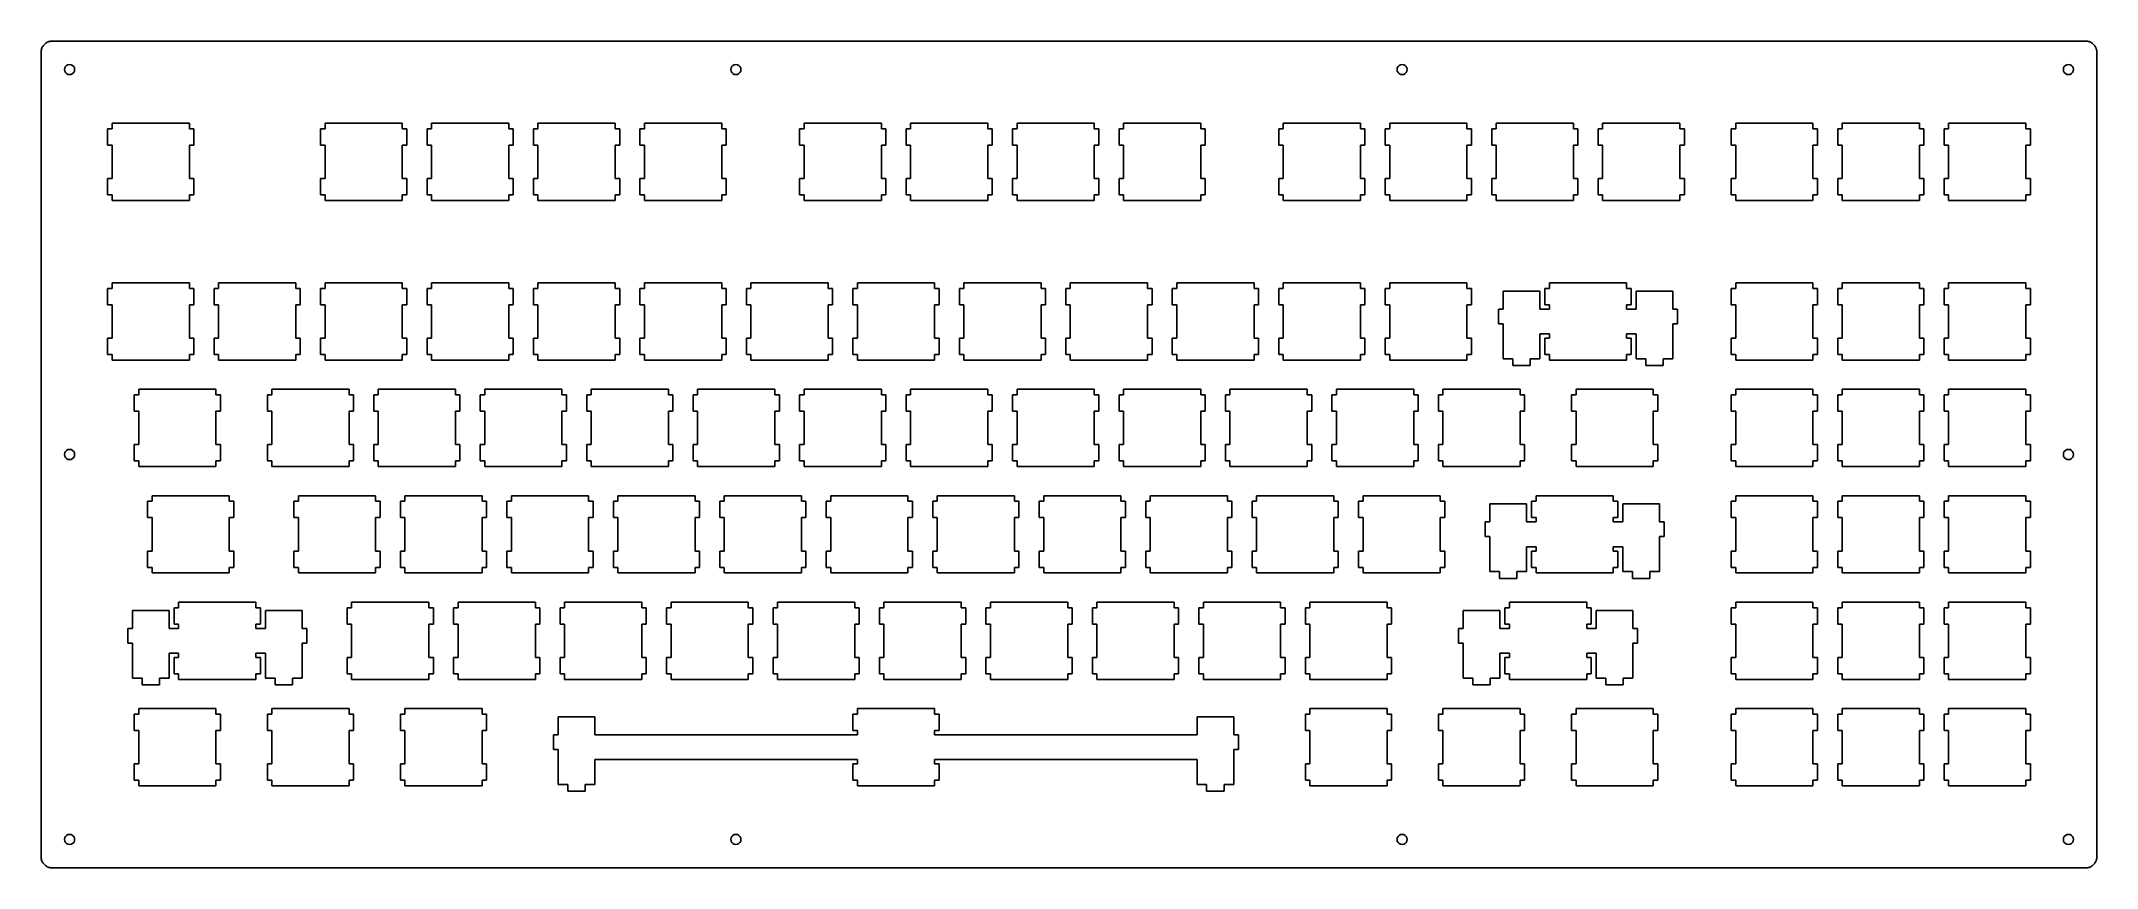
# Model space of a CAD drawing. Extents: x 0 to 368, y 0 to 148.
import ezdxf

# ---------------------------------------------------------------- set-up
doc = ezdxf.new("R2010")
doc.units = 0
doc.layers.get('0').update_dxf_attribs({"linetype": 'CONTINUOUS'})

msp = doc.modelspace()

# ---------------------------------------------------------------- linework, layer by layer
at = {"color": 0}
for p, q in [((0.38861, 147.137), (0.47542, 147.268)), ((0.47542, 147.268), (0.57326, 147.392)), ((0.57326, 147.392), (0.67937, 147.508)), ((0.67937, 147.508), (0.79513, 147.614)), ((0.79513, 147.614), (0.91915, 147.712)), ((0.91915, 147.712), (1.05006, 147.799)), ((1.05006, 147.799), (1.18649, 147.876)), ((1.18649, 147.876), (1.32843, 147.941)), ((1.32843, 147.941), (1.47588, 147.996)), ((1.47588, 147.996), (1.62746, 148.037)), ((1.62746, 148.037), (1.7818, 148.069)), ((1.7818, 148.069), (1.93752, 148.087)), ((1.93752, 148.087), (2.09462, 148.094)), ((2.09462, 148.094), (365.936, 148.092)), ((365.936, 148.092), (366.092, 148.087)), ((366.092, 148.087), (366.247, 148.069)), ((366.247, 148.069), (366.402, 148.037)), ((366.402, 148.037), (366.554, 147.996)), ((366.554, 147.996), (366.698, 147.941)), ((366.698, 147.941), (366.843, 147.876)), ((366.843, 147.876), (366.981, 147.799)), ((366.981, 147.799), (367.111, 147.712)), ((367.111, 147.712), (367.235, 147.614)), ((367.235, 147.614), (367.348, 147.508)), ((367.348, 147.508), (367.457, 147.392)), ((367.457, 147.392), (367.552, 147.268)), ((367.552, 147.268), (367.64, 147.137)), ((0.09371, 2.08911), (0.09508, 146.093)), ((0.09508, 146.093), (0.1006, 146.25)), ((0.1006, 146.25), (0.11851, 146.406)), ((0.11851, 146.406), (0.15021, 146.56)), ((0.15021, 146.56), (0.19155, 146.711)), ((0.19155, 146.711), (0.24667, 146.859)), ((0.24667, 146.859), (0.31144, 147.001)), ((0.31144, 147.001), (0.38861, 147.137)), ((4.44556, 143.539), (4.3174, 143.286)), ((4.64813, 143.742), (4.44556, 143.539)), ((4.90167, 143.87), (4.64813, 143.742)), ((5.1828, 143.915), (4.90167, 143.87)), ((5.4653, 143.87), (5.1828, 143.915)), ((5.71885, 143.742), (5.4653, 143.87)), ((5.92007, 143.539), (5.71885, 143.742)), ((6.04957, 143.286), (5.92007, 143.539)), ((123.667, 143.539), (123.539, 143.286)), ((123.869, 143.742), (123.667, 143.539)), ((124.121, 143.87), (123.869, 143.742)), ((124.405, 143.915), (124.121, 143.87)), ((124.686, 143.87), (124.405, 143.915)), ((124.94, 143.742), (124.686, 143.87)), ((125.142, 143.539), (124.94, 143.742)), ((125.269, 143.286), (125.142, 143.539)), ((242.889, 143.539), (242.759, 143.286)), ((243.09, 143.742), (242.889, 143.539)), ((243.344, 143.87), (243.09, 143.742)), ((243.626, 143.915), (243.344, 143.87)), ((243.907, 143.87), (243.626, 143.915)), ((244.161, 143.742), (243.907, 143.87)), ((244.364, 143.539), (244.161, 143.742)), ((244.492, 143.286), (244.364, 143.539)), ((362.109, 143.539), (361.982, 143.286)), ((362.31, 143.742), (362.109, 143.539)), ((362.564, 143.87), (362.31, 143.742)), ((362.846, 143.915), (362.564, 143.87)), ((363.128, 143.87), (362.846, 143.915)), ((363.382, 143.742), (363.128, 143.87)), ((363.583, 143.539), (363.382, 143.742)), ((363.714, 143.286), (363.583, 143.539)), ((367.64, 147.137), (367.718, 147.001)), ((367.718, 147.001), (367.785, 146.859)), ((367.785, 146.859), (367.838, 146.711)), ((367.838, 146.711), (367.88, 146.56)), ((367.88, 146.56), (367.912, 146.406)), ((367.912, 146.406), (367.93, 146.25)), ((367.93, 146.25), (367.937, 146.093)), ((367.937, 146.093), (367.937, 2.08911)), ((4.3174, 143.286), (4.27193, 143.004)), ((4.27193, 143.004), (4.3174, 142.722)), ((4.3174, 142.722), (4.44556, 142.469)), ((4.44556, 142.469), (4.64813, 142.267)), ((4.64813, 142.267), (4.90167, 142.138)), ((4.90167, 142.138), (5.1828, 142.094)), ((5.1828, 142.094), (5.4653, 142.138)), ((5.4653, 142.138), (5.71885, 142.267)), ((5.71885, 142.267), (5.92007, 142.469)), ((5.92007, 142.469), (6.04957, 142.722)), ((6.09367, 143.004), (6.04957, 143.286)), ((6.04957, 142.722), (6.09367, 143.004)), ((123.539, 143.286), (123.493, 143.004)), ((123.493, 143.004), (123.539, 142.722)), ((123.539, 142.722), (123.667, 142.469)), ((123.667, 142.469), (123.869, 142.267)), ((123.869, 142.267), (124.121, 142.138)), ((124.121, 142.138), (124.405, 142.094)), ((124.405, 142.094), (124.686, 142.138)), ((124.686, 142.138), (124.94, 142.267)), ((124.94, 142.267), (125.142, 142.469)), ((125.142, 142.469), (125.269, 142.722)), ((125.316, 143.004), (125.269, 143.286)), ((125.269, 142.722), (125.316, 143.004)), ((242.759, 143.286), (242.715, 143.004)), ((242.715, 143.004), (242.759, 142.722)), ((242.759, 142.722), (242.889, 142.469)), ((242.889, 142.469), (243.09, 142.267)), ((243.09, 142.267), (243.344, 142.138)), ((243.344, 142.138), (243.626, 142.094)), ((243.626, 142.094), (243.907, 142.138)), ((243.907, 142.138), (244.161, 142.267)), ((244.161, 142.267), (244.364, 142.469)), ((244.364, 142.469), (244.492, 142.722)), ((244.537, 143.004), (244.492, 143.286)), ((244.492, 142.722), (244.537, 143.004)), ((361.982, 143.286), (361.936, 143.004)), ((361.936, 143.004), (361.982, 142.722)), ((361.982, 142.722), (362.109, 142.469)), ((362.109, 142.469), (362.31, 142.267)), ((362.31, 142.267), (362.564, 142.138)), ((362.564, 142.138), (362.846, 142.094)), ((362.846, 142.094), (363.128, 142.138)), ((363.128, 142.138), (363.382, 142.267)), ((363.382, 142.267), (363.583, 142.469)), ((363.583, 142.469), (363.714, 142.722)), ((363.76, 143.004), (363.714, 143.286)), ((363.714, 142.722), (363.76, 143.004)), ((12.7964, 133.39), (12.7964, 132.391)), ((26.6196, 133.39), (12.7964, 133.39)), ((26.6196, 132.391), (26.6196, 133.39)), ((50.8963, 133.39), (50.8963, 132.391)), ((64.7196, 133.39), (50.8963, 133.39)), ((64.7196, 132.391), (64.7196, 133.39)), ((69.9463, 133.39), (69.9463, 132.391)), ((83.7696, 133.39), (69.9463, 133.39)), ((83.7696, 132.391), (83.7696, 133.39)), ((88.9963, 133.39), (88.9963, 132.391)), ((102.82, 133.39), (88.9963, 133.39)), ((102.82, 132.391), (102.82, 133.39)), ((108.046, 133.39), (108.046, 132.391)), ((121.87, 133.39), (108.046, 133.39)), ((121.87, 132.391), (121.87, 133.39)), ((136.621, 133.39), (136.621, 132.391)), ((150.445, 133.39), (136.621, 133.39)), ((150.445, 132.391), (150.445, 133.39)), ((155.671, 133.39), (155.671, 132.391)), ((169.495, 133.39), (155.671, 133.39)), ((169.495, 132.391), (169.495, 133.39)), ((174.721, 133.39), (174.721, 132.391)), ((188.545, 133.39), (174.721, 133.39)), ((188.545, 132.391), (188.545, 133.39)), ((193.771, 133.39), (193.771, 132.391)), ((207.595, 133.39), (193.771, 133.39)), ((207.595, 132.391), (207.595, 133.39)), ((222.346, 133.39), (222.346, 132.391)), ((236.17, 133.39), (222.346, 133.39)), ((236.17, 132.391), (236.17, 133.39)), ((241.396, 133.39), (241.396, 132.391)), ((255.22, 133.39), (241.396, 133.39)), ((255.22, 132.391), (255.22, 133.39)), ((260.446, 133.39), (260.446, 132.391)), ((274.27, 133.39), (260.446, 133.39)), ((274.27, 132.391), (274.27, 133.39)), ((279.496, 133.39), (279.496, 132.391)), ((293.32, 133.39), (279.496, 133.39)), ((293.32, 132.391), (293.32, 133.39)), ((303.31, 133.39), (303.31, 132.391)), ((317.132, 133.39), (303.31, 133.39)), ((317.132, 132.391), (317.132, 133.39)), ((322.36, 133.39), (322.36, 132.391)), ((336.182, 133.39), (322.36, 133.39)), ((336.182, 132.391), (336.182, 133.39)), ((341.41, 133.39), (341.41, 132.391)), ((355.233, 133.39), (341.41, 133.39)), ((355.233, 132.391), (355.233, 133.39)), ((12.7964, 132.391), (11.9972, 132.391)), ((11.9972, 132.391), (11.9972, 129.468)), ((11.9972, 129.468), (12.7964, 129.468)), ((12.7964, 129.468), (12.7964, 123.49)), ((27.4202, 132.391), (26.6196, 132.391)), ((26.6196, 123.49), (26.6196, 129.468)), ((26.6196, 129.468), (27.4202, 129.468)), ((27.4202, 129.468), (27.4202, 132.391)), ((50.8963, 132.391), (50.0973, 132.391)), ((50.0973, 132.391), (50.0973, 129.468)), ((50.0973, 129.468), (50.8963, 129.468)), ((50.8963, 129.468), (50.8963, 123.49)), ((65.5204, 132.391), (64.7196, 132.391)), ((64.7196, 123.49), (64.7196, 129.468)), ((64.7196, 129.468), (65.5204, 129.468)), ((65.5204, 129.468), (65.5204, 132.391)), ((69.9463, 132.391), (69.1473, 132.391)), ((69.1473, 132.391), (69.1473, 129.468)), ((69.1473, 129.468), (69.9463, 129.468)), ((69.9463, 129.468), (69.9463, 123.49)), ((84.5704, 132.391), (83.7696, 132.391)), ((83.7696, 123.49), (83.7696, 129.468)), ((83.7696, 129.468), (84.5704, 129.468)), ((84.5704, 129.468), (84.5704, 132.391)), ((88.9963, 132.391), (88.1973, 132.391)), ((88.1973, 132.391), (88.1973, 129.468)), ((88.1973, 129.468), (88.9963, 129.468)), ((88.9963, 129.468), (88.9963, 123.49)), ((103.62, 132.391), (102.82, 132.391)), ((102.82, 123.49), (102.82, 129.468)), ((102.82, 129.468), (103.62, 129.468)), ((103.62, 129.468), (103.62, 132.391)), ((108.046, 132.391), (107.247, 132.391)), ((107.247, 132.391), (107.247, 129.468)), ((107.247, 129.468), (108.046, 129.468)), ((108.046, 129.468), (108.046, 123.49)), ((122.67, 132.391), (121.87, 132.391)), ((121.87, 123.49), (121.87, 129.468)), ((121.87, 129.468), (122.67, 129.468)), ((122.67, 129.468), (122.67, 132.391)), ((136.621, 132.391), (135.822, 132.391)), ((135.822, 132.391), (135.822, 129.468)), ((135.822, 129.468), (136.621, 129.468)), ((136.621, 129.468), (136.621, 123.49)), ((151.244, 132.391), (150.445, 132.391)), ((150.445, 123.49), (150.445, 129.468)), ((150.445, 129.468), (151.244, 129.468)), ((151.244, 129.468), (151.244, 132.391)), ((155.671, 132.391), (154.872, 132.391)), ((154.872, 132.391), (154.872, 129.468)), ((154.872, 129.468), (155.671, 129.468)), ((155.671, 129.468), (155.671, 123.49)), ((170.295, 132.391), (169.495, 132.391)), ((169.495, 123.49), (169.495, 129.468)), ((169.495, 129.468), (170.295, 129.468)), ((170.295, 129.468), (170.295, 132.391)), ((174.721, 132.391), (173.922, 132.391)), ((173.922, 132.391), (173.922, 129.468)), ((173.922, 129.468), (174.721, 129.468)), ((174.721, 129.468), (174.721, 123.49)), ((189.345, 132.391), (188.545, 132.391)), ((188.545, 123.49), (188.545, 129.468)), ((188.545, 129.468), (189.345, 129.468)), ((189.345, 129.468), (189.345, 132.391)), ((193.771, 132.391), (192.972, 132.391)), ((192.972, 132.391), (192.972, 129.468)), ((192.972, 129.468), (193.771, 129.468)), ((193.771, 129.468), (193.771, 123.49)), ((208.395, 132.391), (207.595, 132.391)), ((207.595, 123.49), (207.595, 129.468)), ((207.595, 129.468), (208.395, 129.468)), ((208.395, 129.468), (208.395, 132.391)), ((222.346, 132.391), (221.547, 132.391)), ((221.547, 132.391), (221.547, 129.468)), ((221.547, 129.468), (222.346, 129.468)), ((222.346, 129.468), (222.346, 123.49)), ((236.97, 132.391), (236.17, 132.391)), ((236.17, 123.49), (236.17, 129.468)), ((236.17, 129.468), (236.97, 129.468)), ((236.97, 129.468), (236.97, 132.391)), ((241.396, 132.391), (240.597, 132.391)), ((240.597, 132.391), (240.597, 129.468)), ((240.597, 129.468), (241.396, 129.468)), ((241.396, 129.468), (241.396, 123.49)), ((256.02, 132.391), (255.22, 132.391)), ((255.22, 123.49), (255.22, 129.468)), ((255.22, 129.468), (256.02, 129.468)), ((256.02, 129.468), (256.02, 132.391)), ((260.446, 132.391), (259.647, 132.391)), ((259.647, 132.391), (259.647, 129.468)), ((259.647, 129.468), (260.446, 129.468)), ((260.446, 129.468), (260.446, 123.49)), ((275.07, 132.391), (274.27, 132.391)), ((274.27, 123.49), (274.27, 129.468)), ((274.27, 129.468), (275.07, 129.468)), ((275.07, 129.468), (275.07, 132.391)), ((279.496, 132.391), (278.697, 132.391)), ((278.697, 132.391), (278.697, 129.468)), ((278.697, 129.468), (279.496, 129.468)), ((279.496, 129.468), (279.496, 123.49)), ((294.12, 132.391), (293.32, 132.391)), ((293.32, 123.49), (293.32, 129.468)), ((293.32, 129.468), (294.12, 129.468)), ((294.12, 129.468), (294.12, 132.391)), ((303.31, 132.391), (302.51, 132.391)), ((302.51, 132.391), (302.51, 129.468)), ((302.51, 129.468), (303.31, 129.468)), ((303.31, 129.468), (303.31, 123.49)), ((317.931, 132.391), (317.132, 132.391)), ((317.132, 123.49), (317.132, 129.468)), ((317.132, 129.468), (317.931, 129.468)), ((317.931, 129.468), (317.931, 132.391)), ((322.36, 132.391), (321.56, 132.391)), ((321.56, 132.391), (321.56, 129.468)), ((321.56, 129.468), (322.36, 129.468)), ((322.36, 129.468), (322.36, 123.49)), ((336.981, 132.391), (336.182, 132.391)), ((336.182, 123.49), (336.182, 129.468)), ((336.182, 129.468), (336.981, 129.468)), ((336.981, 129.468), (336.981, 132.391)), ((341.41, 132.391), (340.61, 132.391)), ((340.61, 132.391), (340.61, 129.468)), ((340.61, 129.468), (341.41, 129.468)), ((341.41, 129.468), (341.41, 123.49)), ((356.03, 132.391), (355.233, 132.391)), ((355.233, 123.49), (355.233, 129.468)), ((355.233, 129.468), (356.03, 129.468)), ((356.03, 129.468), (356.03, 132.391)), ((12.7964, 123.49), (11.9972, 123.49)), ((11.9972, 123.49), (11.9972, 120.567)), ((27.4202, 123.49), (26.6196, 123.49)), ((27.4202, 120.567), (27.4202, 123.49)), ((50.8963, 123.49), (50.0973, 123.49)), ((50.0973, 123.49), (50.0973, 120.567)), ((65.5204, 123.49), (64.7196, 123.49)), ((65.5204, 120.567), (65.5204, 123.49)), ((69.9463, 123.49), (69.1473, 123.49)), ((69.1473, 123.49), (69.1473, 120.567)), ((84.5704, 123.49), (83.7696, 123.49)), ((84.5704, 120.567), (84.5704, 123.49)), ((88.9963, 123.49), (88.1973, 123.49)), ((88.1973, 123.49), (88.1973, 120.567)), ((103.62, 123.49), (102.82, 123.49)), ((103.62, 120.567), (103.62, 123.49)), ((108.046, 123.49), (107.247, 123.49)), ((107.247, 123.49), (107.247, 120.567)), ((122.67, 123.49), (121.87, 123.49)), ((122.67, 120.567), (122.67, 123.49)), ((136.621, 123.49), (135.822, 123.49)), ((135.822, 123.49), (135.822, 120.567)), ((151.244, 123.49), (150.445, 123.49)), ((151.244, 120.567), (151.244, 123.49)), ((155.671, 123.49), (154.872, 123.49)), ((154.872, 123.49), (154.872, 120.567)), ((170.295, 123.49), (169.495, 123.49)), ((170.295, 120.567), (170.295, 123.49)), ((174.721, 123.49), (173.922, 123.49)), ((173.922, 123.49), (173.922, 120.567)), ((189.345, 123.49), (188.545, 123.49)), ((189.345, 120.567), (189.345, 123.49)), ((193.771, 123.49), (192.972, 123.49)), ((192.972, 123.49), (192.972, 120.567)), ((208.395, 123.49), (207.595, 123.49)), ((208.395, 120.567), (208.395, 123.49)), ((222.346, 123.49), (221.547, 123.49)), ((221.547, 123.49), (221.547, 120.567)), ((236.97, 123.49), (236.17, 123.49)), ((236.97, 120.567), (236.97, 123.49)), ((241.396, 123.49), (240.597, 123.49)), ((240.597, 123.49), (240.597, 120.567)), ((256.02, 123.49), (255.22, 123.49)), ((256.02, 120.567), (256.02, 123.49)), ((260.446, 123.49), (259.647, 123.49)), ((259.647, 123.49), (259.647, 120.567)), ((275.07, 123.49), (274.27, 123.49)), ((275.07, 120.567), (275.07, 123.49)), ((279.496, 123.49), (278.697, 123.49)), ((278.697, 123.49), (278.697, 120.567)), ((294.12, 123.49), (293.32, 123.49)), ((294.12, 120.567), (294.12, 123.49)), ((303.31, 123.49), (302.51, 123.49)), ((302.51, 123.49), (302.51, 120.567)), ((317.931, 123.49), (317.132, 123.49)), ((317.931, 120.567), (317.931, 123.49)), ((322.36, 123.49), (321.56, 123.49)), ((321.56, 123.49), (321.56, 120.567)), ((336.981, 123.49), (336.182, 123.49)), ((336.981, 120.567), (336.981, 123.49)), ((341.41, 123.49), (340.61, 123.49)), ((340.61, 123.49), (340.61, 120.567)), ((356.03, 123.49), (355.233, 123.49)), ((356.03, 120.567), (356.03, 123.49)), ((11.9972, 120.567), (12.7964, 120.567)), ((12.7964, 120.567), (12.7964, 119.568)), ((12.7964, 119.568), (26.6196, 119.568)), ((26.6196, 119.568), (26.6196, 120.567)), ((26.6196, 120.567), (27.4202, 120.567)), ((50.0973, 120.567), (50.8963, 120.567)), ((50.8963, 120.567), (50.8963, 119.568)), ((50.8963, 119.568), (64.7196, 119.568)), ((64.7196, 119.568), (64.7196, 120.567)), ((64.7196, 120.567), (65.5204, 120.567)), ((69.1473, 120.567), (69.9463, 120.567)), ((69.9463, 120.567), (69.9463, 119.568)), ((69.9463, 119.568), (83.7696, 119.568)), ((83.7696, 119.568), (83.7696, 120.567)), ((83.7696, 120.567), (84.5704, 120.567)), ((88.1973, 120.567), (88.9963, 120.567)), ((88.9963, 120.567), (88.9963, 119.568)), ((88.9963, 119.568), (102.82, 119.568)), ((102.82, 119.568), (102.82, 120.567)), ((102.82, 120.567), (103.62, 120.567)), ((107.247, 120.567), (108.046, 120.567)), ((108.046, 120.567), (108.046, 119.568)), ((108.046, 119.568), (121.87, 119.568)), ((121.87, 119.568), (121.87, 120.567)), ((121.87, 120.567), (122.67, 120.567)), ((135.822, 120.567), (136.621, 120.567)), ((136.621, 120.567), (136.621, 119.568)), ((136.621, 119.568), (150.445, 119.568)), ((150.445, 119.568), (150.445, 120.567)), ((150.445, 120.567), (151.244, 120.567)), ((154.872, 120.567), (155.671, 120.567)), ((155.671, 120.567), (155.671, 119.568)), ((155.671, 119.568), (169.495, 119.568)), ((169.495, 119.568), (169.495, 120.567)), ((169.495, 120.567), (170.295, 120.567)), ((173.922, 120.567), (174.721, 120.567)), ((174.721, 120.567), (174.721, 119.568)), ((174.721, 119.568), (188.545, 119.568)), ((188.545, 119.568), (188.545, 120.567)), ((188.545, 120.567), (189.345, 120.567)), ((192.972, 120.567), (193.771, 120.567)), ((193.771, 120.567), (193.771, 119.568)), ((193.771, 119.568), (207.595, 119.568)), ((207.595, 119.568), (207.595, 120.567)), ((207.595, 120.567), (208.395, 120.567)), ((221.547, 120.567), (222.346, 120.567)), ((222.346, 120.567), (222.346, 119.568)), ((222.346, 119.568), (236.17, 119.568)), ((236.17, 119.568), (236.17, 120.567)), ((236.17, 120.567), (236.97, 120.567)), ((240.597, 120.567), (241.396, 120.567)), ((241.396, 120.567), (241.396, 119.568)), ((241.396, 119.568), (255.22, 119.568)), ((255.22, 119.568), (255.22, 120.567)), ((255.22, 120.567), (256.02, 120.567)), ((259.647, 120.567), (260.446, 120.567)), ((260.446, 120.567), (260.446, 119.568)), ((260.446, 119.568), (274.27, 119.568)), ((274.27, 119.568), (274.27, 120.567)), ((274.27, 120.567), (275.07, 120.567)), ((278.697, 120.567), (279.496, 120.567)), ((279.496, 120.567), (279.496, 119.568)), ((279.496, 119.568), (293.32, 119.568)), ((293.32, 119.568), (293.32, 120.567)), ((293.32, 120.567), (294.12, 120.567)), ((302.51, 120.567), (303.31, 120.567)), ((303.31, 120.567), (303.31, 119.568)), ((303.31, 119.568), (317.132, 119.568)), ((317.132, 119.568), (317.132, 120.567)), ((317.132, 120.567), (317.931, 120.567)), ((321.56, 120.567), (322.36, 120.567)), ((322.36, 120.567), (322.36, 119.568)), ((322.36, 119.568), (336.182, 119.568)), ((336.182, 119.568), (336.182, 120.567)), ((336.182, 120.567), (336.981, 120.567)), ((340.61, 120.567), (341.41, 120.567)), ((341.41, 120.567), (341.41, 119.568)), ((341.41, 119.568), (355.233, 119.568)), ((355.233, 119.568), (355.233, 120.567)), ((355.233, 120.567), (356.03, 120.567)), ((12.7964, 103.816), (11.9972, 103.816)), ((11.9972, 103.816), (11.9972, 100.893)), ((12.7964, 104.815), (12.7964, 103.816)), ((26.6196, 104.815), (12.7964, 104.815)), ((26.6196, 103.816), (26.6196, 104.815)), ((27.4202, 103.816), (26.6196, 103.816)), ((27.4202, 100.893), (27.4202, 103.816)), ((31.8464, 103.816), (31.0472, 103.816)), ((31.0472, 103.816), (31.0472, 100.893)), ((31.8464, 104.815), (31.8464, 103.816)), ((45.6681, 104.815), (31.8464, 104.815)), ((45.6681, 103.816), (45.6681, 104.815)), ((46.4704, 103.816), (45.6681, 103.816)), ((46.4704, 100.893), (46.4704, 103.816)), ((50.8963, 103.816), (50.0973, 103.816)), ((50.0973, 103.816), (50.0973, 100.893)), ((50.8963, 104.815), (50.8963, 103.816)), ((64.7196, 104.815), (50.8963, 104.815)), ((64.7196, 103.816), (64.7196, 104.815)), ((65.5204, 103.816), (64.7196, 103.816)), ((65.5204, 100.893), (65.5204, 103.816)), ((69.9463, 103.816), (69.1473, 103.816)), ((69.1473, 103.816), (69.1473, 100.893)), ((69.9463, 104.815), (69.9463, 103.816)), ((83.7696, 104.815), (69.9463, 104.815)), ((83.7696, 103.816), (83.7696, 104.815)), ((84.5704, 103.816), (83.7696, 103.816)), ((84.5704, 100.893), (84.5704, 103.816)), ((88.9963, 103.816), (88.1973, 103.816)), ((88.1973, 103.816), (88.1973, 100.893)), ((88.9963, 104.815), (88.9963, 103.816)), ((102.82, 104.815), (88.9963, 104.815)), ((102.82, 103.816), (102.82, 104.815)), ((103.619, 103.816), (102.82, 103.816)), ((103.619, 100.893), (103.619, 103.816)), ((108.046, 103.816), (107.247, 103.816)), ((107.247, 103.816), (107.247, 100.893)), ((108.046, 104.815), (108.046, 103.816)), ((121.868, 104.815), (108.046, 104.815)), ((121.868, 103.816), (121.868, 104.815)), ((122.669, 103.816), (121.868, 103.816)), ((122.669, 100.893), (122.669, 103.816)), ((127.096, 103.816), (126.297, 103.816)), ((126.297, 103.816), (126.297, 100.893)), ((127.096, 104.815), (127.096, 103.816)), ((140.92, 104.815), (127.096, 104.815)), ((140.92, 103.816), (140.92, 104.815)), ((141.719, 103.816), (140.92, 103.816)), ((141.719, 100.893), (141.719, 103.816)), ((146.146, 103.816), (145.347, 103.816)), ((145.347, 103.816), (145.347, 100.893)), ((146.146, 104.815), (146.146, 103.816)), ((159.97, 104.815), (146.146, 104.815)), ((159.97, 103.816), (159.97, 104.815)), ((160.769, 103.816), (159.97, 103.816)), ((160.769, 100.893), (160.769, 103.816)), ((165.196, 103.816), (164.397, 103.816)), ((164.397, 103.816), (164.397, 100.893)), ((165.196, 104.815), (165.196, 103.816)), ((179.02, 104.815), (165.196, 104.815)), ((179.02, 103.816), (179.02, 104.815)), ((179.82, 103.816), (179.02, 103.816)), ((179.82, 100.893), (179.82, 103.816)), ((184.246, 103.816), (183.447, 103.816)), ((183.447, 103.816), (183.447, 100.893)), ((184.246, 104.815), (184.246, 103.816)), ((198.07, 104.815), (184.246, 104.815)), ((198.07, 103.816), (198.07, 104.815)), ((198.87, 103.816), (198.07, 103.816)), ((198.87, 100.893), (198.87, 103.816)), ((203.296, 103.816), (202.497, 103.816)), ((202.497, 103.816), (202.497, 100.893)), ((203.296, 104.815), (203.296, 103.816)), ((217.12, 104.815), (203.296, 104.815)), ((217.12, 103.816), (217.12, 104.815)), ((217.92, 103.816), (217.12, 103.816)), ((217.92, 100.893), (217.92, 103.816)), ((222.346, 103.816), (221.547, 103.816)), ((221.547, 103.816), (221.547, 100.893)), ((222.346, 104.815), (222.346, 103.816)), ((236.17, 104.815), (222.346, 104.815)), ((236.17, 103.816), (236.17, 104.815)), ((236.97, 103.816), (236.17, 103.816)), ((236.97, 100.893), (236.97, 103.816)), ((241.396, 103.816), (240.597, 103.816)), ((240.597, 103.816), (240.597, 100.893)), ((241.396, 104.815), (241.396, 103.816)), ((255.22, 104.815), (241.396, 104.815)), ((255.22, 103.816), (255.22, 104.815)), ((256.02, 103.816), (255.22, 103.816)), ((256.02, 100.893), (256.02, 103.816)), ((268.27, 103.346), (261.696, 103.346)), ((261.696, 103.346), (261.696, 100.116)), ((268.27, 100.116), (268.27, 103.346)), ((269.971, 103.816), (269.172, 103.816)), ((269.172, 103.816), (269.172, 100.893)), ((269.971, 104.815), (269.971, 103.816)), ((283.795, 104.815), (269.971, 104.815)), ((283.795, 103.816), (283.795, 104.815)), ((284.595, 103.816), (283.795, 103.816)), ((284.595, 100.893), (284.595, 103.816)), ((292.07, 103.346), (285.496, 103.346)), ((285.496, 103.346), (285.496, 100.116)), ((292.07, 100.116), (292.07, 103.346)), ((303.31, 103.816), (302.51, 103.816)), ((302.51, 103.816), (302.51, 100.893)), ((303.31, 104.815), (303.31, 103.816)), ((317.132, 104.815), (303.31, 104.815)), ((317.132, 103.816), (317.132, 104.815)), ((317.931, 103.816), (317.132, 103.816)), ((317.931, 100.893), (317.931, 103.816)), ((322.36, 103.816), (321.56, 103.816)), ((321.56, 103.816), (321.56, 100.893)), ((322.36, 104.815), (322.36, 103.816)), ((336.182, 104.815), (322.36, 104.815)), ((336.182, 103.816), (336.182, 104.815)), ((336.981, 103.816), (336.182, 103.816)), ((336.981, 100.893), (336.981, 103.816)), ((341.41, 103.816), (340.61, 103.816)), ((340.61, 103.816), (340.61, 100.893)), ((341.41, 104.815), (341.41, 103.816)), ((355.233, 104.815), (341.41, 104.815)), ((355.233, 103.816), (355.233, 104.815)), ((356.03, 103.816), (355.233, 103.816)), ((356.03, 100.893), (356.03, 103.816)), ((11.9972, 100.893), (12.7964, 100.893)), ((12.7964, 100.893), (12.7964, 94.9152)), ((26.6196, 94.9152), (26.6196, 100.893)), ((26.6196, 100.893), (27.4202, 100.893)), ((31.0472, 100.893), (31.8464, 100.893)), ((31.8464, 100.893), (31.8464, 94.9152)), ((45.6681, 94.9152), (45.6681, 100.893)), ((45.6681, 100.893), (46.4704, 100.893)), ((50.0973, 100.893), (50.8963, 100.893)), ((50.8963, 100.893), (50.8963, 94.9152)), ((64.7196, 94.9152), (64.7196, 100.893)), ((64.7196, 100.893), (65.5204, 100.893)), ((69.1473, 100.893), (69.9463, 100.893)), ((69.9463, 100.893), (69.9463, 94.9152)), ((83.7696, 94.9152), (83.7696, 100.893)), ((83.7696, 100.893), (84.5704, 100.893)), ((88.1973, 100.893), (88.9963, 100.893)), ((88.9963, 100.893), (88.9963, 94.9152)), ((102.82, 94.9152), (102.82, 100.893)), ((102.82, 100.893), (103.619, 100.893)), ((107.247, 100.893), (108.046, 100.893)), ((108.046, 100.893), (108.046, 94.9152)), ((121.868, 94.9152), (121.868, 100.893)), ((121.868, 100.893), (122.669, 100.893)), ((126.297, 100.893), (127.096, 100.893)), ((127.096, 100.893), (127.096, 94.9152)), ((140.92, 94.9152), (140.92, 100.893)), ((140.92, 100.893), (141.719, 100.893)), ((145.347, 100.893), (146.146, 100.893)), ((146.146, 100.893), (146.146, 94.9152)), ((159.97, 94.9152), (159.97, 100.893)), ((159.97, 100.893), (160.769, 100.893)), ((164.397, 100.893), (165.196, 100.893)), ((165.196, 100.893), (165.196, 94.9152)), ((179.02, 94.9152), (179.02, 100.893)), ((179.02, 100.893), (179.82, 100.893)), ((183.447, 100.893), (184.246, 100.893)), ((184.246, 100.893), (184.246, 94.9152)), ((198.07, 94.9152), (198.07, 100.893)), ((198.07, 100.893), (198.87, 100.893)), ((202.497, 100.893), (203.296, 100.893)), ((203.296, 100.893), (203.296, 94.9152)), ((217.12, 94.9152), (217.12, 100.893)), ((217.12, 100.893), (217.92, 100.893)), ((221.547, 100.893), (222.346, 100.893)), ((222.346, 100.893), (222.346, 94.9152)), ((236.17, 94.9152), (236.17, 100.893)), ((236.17, 100.893), (236.97, 100.893)), ((240.597, 100.893), (241.396, 100.893)), ((241.396, 100.893), (241.396, 94.9152)), ((255.22, 94.9152), (255.22, 100.893)), ((255.22, 100.893), (256.02, 100.893)), ((261.696, 100.116), (260.872, 100.116)), ((260.872, 100.116), (260.872, 97.4919)), ((269.971, 100.116), (268.27, 100.116)), ((269.172, 100.893), (269.971, 100.893)), ((269.971, 100.893), (269.971, 100.116)), ((283.795, 100.116), (283.795, 100.893)), ((283.795, 100.893), (284.595, 100.893)), ((285.496, 100.116), (283.795, 100.116)), ((292.895, 100.116), (292.07, 100.116)), ((292.895, 97.4919), (292.895, 100.116)), ((302.51, 100.893), (303.31, 100.893)), ((303.31, 100.893), (303.31, 94.9152)), ((317.132, 94.9152), (317.132, 100.893)), ((317.132, 100.893), (317.931, 100.893)), ((321.56, 100.893), (322.36, 100.893)), ((322.36, 100.893), (322.36, 94.9152)), ((336.182, 94.9152), (336.182, 100.893)), ((336.182, 100.893), (336.981, 100.893)), ((340.61, 100.893), (341.41, 100.893)), ((341.41, 100.893), (341.41, 94.9152)), ((355.233, 94.9152), (355.233, 100.893)), ((355.233, 100.893), (356.03, 100.893)), ((260.872, 97.4919), (261.696, 97.4919)), ((261.696, 97.4919), (261.696, 91.222)), ((268.27, 91.222), (268.27, 95.6924)), ((268.27, 95.6924), (269.971, 95.6924)), ((269.971, 95.6924), (269.971, 94.9152)), ((283.795, 94.9152), (283.795, 95.6924)), ((283.795, 95.6924), (285.496, 95.6924)), ((285.496, 95.6924), (285.496, 91.222)), ((292.07, 91.222), (292.07, 97.4919)), ((292.07, 97.4919), (292.895, 97.4919)), ((12.7964, 94.9152), (11.9972, 94.9152)), ((11.9972, 94.9152), (11.9972, 91.9924)), ((11.9972, 91.9924), (12.7964, 91.9924)), ((12.7964, 91.9924), (12.7964, 90.9934)), ((27.4202, 94.9152), (26.6196, 94.9152)), ((26.6196, 90.9934), (26.6196, 91.9924)), ((26.6196, 91.9924), (27.4202, 91.9924)), ((27.4202, 91.9924), (27.4202, 94.9152)), ((31.8464, 94.9152), (31.0472, 94.9152)), ((31.0472, 94.9152), (31.0472, 91.9924)), ((31.0472, 91.9924), (31.8464, 91.9924)), ((31.8464, 91.9924), (31.8464, 90.9934)), ((46.4704, 94.9152), (45.6681, 94.9152)), ((45.6681, 90.9934), (45.6681, 91.9924)), ((45.6681, 91.9924), (46.4704, 91.9924)), ((46.4704, 91.9924), (46.4704, 94.9152)), ((50.8963, 94.9152), (50.0973, 94.9152)), ((50.0973, 94.9152), (50.0973, 91.9924)), ((50.0973, 91.9924), (50.8963, 91.9924)), ((50.8963, 91.9924), (50.8963, 90.9934)), ((65.5204, 94.9152), (64.7196, 94.9152)), ((64.7196, 90.9934), (64.7196, 91.9924)), ((64.7196, 91.9924), (65.5204, 91.9924)), ((65.5204, 91.9924), (65.5204, 94.9152)), ((69.9463, 94.9152), (69.1473, 94.9152)), ((69.1473, 94.9152), (69.1473, 91.9924)), ((69.1473, 91.9924), (69.9463, 91.9924)), ((69.9463, 91.9924), (69.9463, 90.9934)), ((84.5704, 94.9152), (83.7696, 94.9152)), ((83.7696, 90.9934), (83.7696, 91.9924)), ((83.7696, 91.9924), (84.5704, 91.9924)), ((84.5704, 91.9924), (84.5704, 94.9152)), ((88.9963, 94.9152), (88.1973, 94.9152)), ((88.1973, 94.9152), (88.1973, 91.9924)), ((88.1973, 91.9924), (88.9963, 91.9924)), ((88.9963, 91.9924), (88.9963, 90.9934)), ((103.619, 94.9152), (102.82, 94.9152)), ((102.82, 90.9934), (102.82, 91.9924)), ((102.82, 91.9924), (103.619, 91.9924)), ((103.619, 91.9924), (103.619, 94.9152)), ((108.046, 94.9152), (107.247, 94.9152)), ((107.247, 94.9152), (107.247, 91.9924)), ((107.247, 91.9924), (108.046, 91.9924)), ((108.046, 91.9924), (108.046, 90.9934)), ((122.669, 94.9152), (121.868, 94.9152)), ((121.868, 90.9934), (121.868, 91.9924)), ((121.868, 91.9924), (122.669, 91.9924)), ((122.669, 91.9924), (122.669, 94.9152)), ((127.096, 94.9152), (126.297, 94.9152)), ((126.297, 94.9152), (126.297, 91.9924)), ((126.297, 91.9924), (127.096, 91.9924)), ((127.096, 91.9924), (127.096, 90.9934)), ((141.719, 94.9152), (140.92, 94.9152)), ((140.92, 90.9934), (140.92, 91.9924)), ((140.92, 91.9924), (141.719, 91.9924)), ((141.719, 91.9924), (141.719, 94.9152)), ((146.146, 94.9152), (145.347, 94.9152)), ((145.347, 94.9152), (145.347, 91.9924)), ((145.347, 91.9924), (146.146, 91.9924)), ((146.146, 91.9924), (146.146, 90.9934)), ((160.769, 94.9152), (159.97, 94.9152)), ((159.97, 90.9934), (159.97, 91.9924)), ((159.97, 91.9924), (160.769, 91.9924)), ((160.769, 91.9924), (160.769, 94.9152)), ((165.196, 94.9152), (164.397, 94.9152)), ((164.397, 94.9152), (164.397, 91.9924)), ((164.397, 91.9924), (165.196, 91.9924)), ((165.196, 91.9924), (165.196, 90.9934)), ((179.82, 94.9152), (179.02, 94.9152)), ((179.02, 90.9934), (179.02, 91.9924)), ((179.02, 91.9924), (179.82, 91.9924)), ((179.82, 91.9924), (179.82, 94.9152)), ((184.246, 94.9152), (183.447, 94.9152)), ((183.447, 94.9152), (183.447, 91.9924)), ((183.447, 91.9924), (184.246, 91.9924)), ((184.246, 91.9924), (184.246, 90.9934)), ((198.87, 94.9152), (198.07, 94.9152)), ((198.07, 90.9934), (198.07, 91.9924)), ((198.07, 91.9924), (198.87, 91.9924)), ((198.87, 91.9924), (198.87, 94.9152)), ((203.296, 94.9152), (202.497, 94.9152)), ((202.497, 94.9152), (202.497, 91.9924)), ((202.497, 91.9924), (203.296, 91.9924)), ((203.296, 91.9924), (203.296, 90.9934)), ((217.92, 94.9152), (217.12, 94.9152)), ((217.12, 90.9934), (217.12, 91.9924)), ((217.12, 91.9924), (217.92, 91.9924)), ((217.92, 91.9924), (217.92, 94.9152)), ((222.346, 94.9152), (221.547, 94.9152)), ((221.547, 94.9152), (221.547, 91.9924)), ((221.547, 91.9924), (222.346, 91.9924)), ((222.346, 91.9924), (222.346, 90.9934)), ((236.97, 94.9152), (236.17, 94.9152)), ((236.17, 90.9934), (236.17, 91.9924)), ((236.17, 91.9924), (236.97, 91.9924)), ((236.97, 91.9924), (236.97, 94.9152)), ((241.396, 94.9152), (240.597, 94.9152)), ((240.597, 94.9152), (240.597, 91.9924)), ((240.597, 91.9924), (241.396, 91.9924)), ((241.396, 91.9924), (241.396, 90.9934)), ((256.02, 94.9152), (255.22, 94.9152)), ((255.22, 90.9934), (255.22, 91.9924)), ((255.22, 91.9924), (256.02, 91.9924)), ((256.02, 91.9924), (256.02, 94.9152)), ((269.971, 94.9152), (269.172, 94.9152)), ((269.172, 94.9152), (269.172, 91.9924)), ((269.172, 91.9924), (269.971, 91.9924)), ((269.971, 91.9924), (269.971, 90.9934)), ((284.595, 94.9152), (283.795, 94.9152)), ((283.795, 90.9934), (283.795, 91.9924)), ((283.795, 91.9924), (284.595, 91.9924)), ((284.595, 91.9924), (284.595, 94.9152)), ((303.31, 94.9152), (302.51, 94.9152)), ((302.51, 94.9152), (302.51, 91.9924)), ((302.51, 91.9924), (303.31, 91.9924)), ((303.31, 91.9924), (303.31, 90.9934)), ((317.931, 94.9152), (317.132, 94.9152)), ((317.132, 90.9934), (317.132, 91.9924)), ((317.132, 91.9924), (317.931, 91.9924)), ((317.931, 91.9924), (317.931, 94.9152)), ((322.36, 94.9152), (321.56, 94.9152)), ((321.56, 94.9152), (321.56, 91.9924)), ((321.56, 91.9924), (322.36, 91.9924)), ((322.36, 91.9924), (322.36, 90.9934)), ((336.981, 94.9152), (336.182, 94.9152)), ((336.182, 90.9934), (336.182, 91.9924)), ((336.182, 91.9924), (336.981, 91.9924)), ((336.981, 91.9924), (336.981, 94.9152)), ((341.41, 94.9152), (340.61, 94.9152)), ((340.61, 94.9152), (340.61, 91.9924)), ((340.61, 91.9924), (341.41, 91.9924)), ((341.41, 91.9924), (341.41, 90.9934)), ((356.03, 94.9152), (355.233, 94.9152)), ((355.233, 90.9934), (355.233, 91.9924)), ((355.233, 91.9924), (356.03, 91.9924)), ((356.03, 91.9924), (356.03, 94.9152)), ((12.7964, 90.9934), (26.6196, 90.9934)), ((31.8464, 90.9934), (45.6681, 90.9934)), ((50.8963, 90.9934), (64.7196, 90.9934)), ((69.9463, 90.9934), (83.7696, 90.9934)), ((88.9963, 90.9934), (102.82, 90.9934)), ((108.046, 90.9934), (121.868, 90.9934)), ((127.096, 90.9934), (140.92, 90.9934)), ((146.146, 90.9934), (159.97, 90.9934)), ((165.196, 90.9934), (179.02, 90.9934)), ((184.246, 90.9934), (198.07, 90.9934)), ((203.296, 90.9934), (217.12, 90.9934)), ((222.346, 90.9934), (236.17, 90.9934)), ((241.396, 90.9934), (255.22, 90.9934)), ((261.696, 91.222), (263.422, 91.222)), ((263.422, 91.222), (263.422, 90.0232)), ((263.422, 90.0232), (266.544, 90.0232)), ((266.544, 90.0232), (266.544, 91.222)), ((266.544, 91.222), (268.27, 91.222)), ((269.971, 90.9934), (283.795, 90.9934)), ((285.496, 91.222), (287.222, 91.222)), ((287.222, 91.222), (287.222, 90.0232)), ((287.222, 90.0232), (290.344, 90.0232)), ((290.344, 90.0232), (290.344, 91.222)), ((290.344, 91.222), (292.07, 91.222)), ((303.31, 90.9934), (317.132, 90.9934)), ((322.36, 90.9934), (336.182, 90.9934)), ((341.41, 90.9934), (355.233, 90.9934)), ((17.5603, 84.7658), (16.7597, 84.7658)), ((16.7597, 84.7658), (16.7597, 81.843)), ((17.5603, 85.7649), (17.5603, 84.7658)), ((31.3821, 85.7649), (17.5603, 85.7649)), ((31.3821, 84.7658), (31.3821, 85.7649)), ((32.1813, 84.7658), (31.3821, 84.7658)), ((32.1813, 81.843), (32.1813, 84.7658)), ((41.3713, 84.7658), (40.5723, 84.7658)), ((40.5723, 84.7658), (40.5723, 81.843)), ((41.3713, 85.7649), (41.3713, 84.7658)), ((55.1946, 85.7649), (41.3713, 85.7649)), ((55.1946, 84.7658), (55.1946, 85.7649)), ((55.9954, 84.7658), (55.1946, 84.7658)), ((55.9954, 81.843), (55.9954, 84.7658)), ((60.4213, 84.7658), (59.6223, 84.7658)), ((59.6223, 84.7658), (59.6223, 81.843)), ((60.4213, 85.7649), (60.4213, 84.7658)), ((74.2446, 85.7649), (60.4213, 85.7649)), ((74.2446, 84.7658), (74.2446, 85.7649)), ((75.0454, 84.7658), (74.2446, 84.7658)), ((75.0454, 81.843), (75.0454, 84.7658)), ((79.4713, 84.7658), (78.6723, 84.7658)), ((78.6723, 84.7658), (78.6723, 81.843)), ((79.4713, 85.7649), (79.4713, 84.7658)), ((93.2946, 85.7649), (79.4713, 85.7649)), ((93.2946, 84.7658), (93.2946, 85.7649)), ((94.0954, 84.7658), (93.2946, 84.7658)), ((94.0954, 81.843), (94.0954, 84.7658)), ((98.5213, 84.7658), (97.7223, 84.7658)), ((97.7223, 84.7658), (97.7223, 81.843)), ((98.5213, 85.7649), (98.5213, 84.7658)), ((112.345, 85.7649), (98.5213, 85.7649)), ((112.345, 84.7658), (112.345, 85.7649)), ((113.145, 84.7658), (112.345, 84.7658)), ((113.145, 81.843), (113.145, 84.7658)), ((117.571, 84.7658), (116.772, 84.7658)), ((116.772, 84.7658), (116.772, 81.843)), ((117.571, 85.7649), (117.571, 84.7658)), ((131.395, 85.7649), (117.571, 85.7649)), ((131.395, 84.7658), (131.395, 85.7649)), ((132.195, 84.7658), (131.395, 84.7658)), ((132.195, 81.843), (132.195, 84.7658)), ((136.621, 84.7658), (135.822, 84.7658)), ((135.822, 84.7658), (135.822, 81.843)), ((136.621, 85.7649), (136.621, 84.7658)), ((150.445, 85.7649), (136.621, 85.7649)), ((150.445, 84.7658), (150.445, 85.7649)), ((151.245, 84.7658), (150.445, 84.7658)), ((151.245, 81.843), (151.245, 84.7658)), ((155.671, 84.7658), (154.872, 84.7658)), ((154.872, 84.7658), (154.872, 81.843)), ((155.671, 85.7649), (155.671, 84.7658)), ((169.495, 85.7649), (155.671, 85.7649)), ((169.495, 84.7658), (169.495, 85.7649)), ((170.295, 84.7658), (169.495, 84.7658)), ((170.295, 81.843), (170.295, 84.7658)), ((174.721, 84.7658), (173.922, 84.7658)), ((173.922, 84.7658), (173.922, 81.843)), ((174.721, 85.7649), (174.721, 84.7658)), ((188.545, 85.7649), (174.721, 85.7649)), ((188.545, 84.7658), (188.545, 85.7649)), ((189.345, 84.7658), (188.545, 84.7658)), ((189.345, 81.843), (189.345, 84.7658)), ((193.771, 84.7658), (192.972, 84.7658)), ((192.972, 84.7658), (192.972, 81.843)), ((193.771, 85.7649), (193.771, 84.7658)), ((207.595, 85.7649), (193.771, 85.7649)), ((207.595, 84.7658), (207.595, 85.7649)), ((208.395, 84.7658), (207.595, 84.7658)), ((208.395, 81.843), (208.395, 84.7658)), ((212.821, 84.7658), (212.022, 84.7658)), ((212.022, 84.7658), (212.022, 81.843)), ((212.821, 85.7649), (212.821, 84.7658)), ((226.645, 85.7649), (212.821, 85.7649)), ((226.645, 84.7658), (226.645, 85.7649)), ((227.445, 84.7658), (226.645, 84.7658)), ((227.445, 81.843), (227.445, 84.7658)), ((231.871, 84.7658), (231.072, 84.7658)), ((231.072, 84.7658), (231.072, 81.843)), ((231.871, 85.7649), (231.871, 84.7658)), ((245.695, 85.7649), (231.871, 85.7649)), ((245.695, 84.7658), (245.695, 85.7649)), ((246.495, 84.7658), (245.695, 84.7658)), ((246.495, 81.843), (246.495, 84.7658)), ((250.921, 84.7658), (250.122, 84.7658)), ((250.122, 84.7658), (250.122, 81.843)), ((250.921, 85.7649), (250.921, 84.7658)), ((264.745, 85.7649), (250.921, 85.7649)), ((264.745, 84.7658), (264.745, 85.7649)), ((265.545, 84.7658), (264.745, 84.7658)), ((265.545, 81.843), (265.545, 84.7658)), ((274.735, 84.7658), (273.935, 84.7658)), ((273.935, 84.7658), (273.935, 81.843)), ((274.735, 85.7649), (274.735, 84.7658)), ((288.557, 85.7649), (274.735, 85.7649)), ((288.557, 84.7658), (288.557, 85.7649)), ((289.356, 84.7658), (288.557, 84.7658)), ((289.356, 81.843), (289.356, 84.7658)), ((303.31, 84.7658), (302.51, 84.7658)), ((302.51, 84.7658), (302.51, 81.843)), ((303.31, 85.7649), (303.31, 84.7658)), ((317.132, 85.7649), (303.31, 85.7649)), ((317.132, 84.7658), (317.132, 85.7649)), ((317.931, 84.7658), (317.132, 84.7658)), ((317.931, 81.843), (317.931, 84.7658)), ((322.36, 84.7658), (321.56, 84.7658)), ((321.56, 84.7658), (321.56, 81.843)), ((322.36, 85.7649), (322.36, 84.7658)), ((336.182, 85.7649), (322.36, 85.7649)), ((336.182, 84.7658), (336.182, 85.7649)), ((336.981, 84.7658), (336.182, 84.7658)), ((336.981, 81.843), (336.981, 84.7658)), ((341.41, 84.7658), (340.61, 84.7658)), ((340.61, 84.7658), (340.61, 81.843)), ((341.41, 85.7649), (341.41, 84.7658)), ((355.233, 85.7649), (341.41, 85.7649)), ((355.233, 84.7658), (355.233, 85.7649)), ((356.03, 84.7658), (355.233, 84.7658)), ((356.03, 81.843), (356.03, 84.7658)), ((16.7597, 81.843), (17.5603, 81.843)), ((17.5603, 81.843), (17.5603, 75.8652)), ((31.3821, 75.8652), (31.3821, 81.843)), ((31.3821, 81.843), (32.1813, 81.843)), ((40.5723, 81.843), (41.3713, 81.843)), ((41.3713, 81.843), (41.3713, 75.8652)), ((55.1946, 75.8652), (55.1946, 81.843)), ((55.1946, 81.843), (55.9954, 81.843)), ((59.6223, 81.843), (60.4213, 81.843)), ((60.4213, 81.843), (60.4213, 75.8652)), ((74.2446, 75.8652), (74.2446, 81.843)), ((74.2446, 81.843), (75.0454, 81.843)), ((78.6723, 81.843), (79.4713, 81.843)), ((79.4713, 81.843), (79.4713, 75.8652)), ((93.2946, 75.8652), (93.2946, 81.843)), ((93.2946, 81.843), (94.0954, 81.843)), ((97.7223, 81.843), (98.5213, 81.843)), ((98.5213, 81.843), (98.5213, 75.8652)), ((112.345, 75.8652), (112.345, 81.843)), ((112.345, 81.843), (113.145, 81.843)), ((116.772, 81.843), (117.571, 81.843)), ((117.571, 81.843), (117.571, 75.8652)), ((131.395, 75.8652), (131.395, 81.843)), ((131.395, 81.843), (132.195, 81.843)), ((135.822, 81.843), (136.621, 81.843)), ((136.621, 81.843), (136.621, 75.8652)), ((150.445, 75.8652), (150.445, 81.843)), ((150.445, 81.843), (151.245, 81.843)), ((154.872, 81.843), (155.671, 81.843)), ((155.671, 81.843), (155.671, 75.8652)), ((169.495, 75.8652), (169.495, 81.843)), ((169.495, 81.843), (170.295, 81.843)), ((173.922, 81.843), (174.721, 81.843)), ((174.721, 81.843), (174.721, 75.8652)), ((188.545, 75.8652), (188.545, 81.843)), ((188.545, 81.843), (189.345, 81.843)), ((192.972, 81.843), (193.771, 81.843)), ((193.771, 81.843), (193.771, 75.8652)), ((207.595, 75.8652), (207.595, 81.843)), ((207.595, 81.843), (208.395, 81.843)), ((212.022, 81.843), (212.821, 81.843)), ((212.821, 81.843), (212.821, 75.8652)), ((226.645, 75.8652), (226.645, 81.843)), ((226.645, 81.843), (227.445, 81.843)), ((231.072, 81.843), (231.871, 81.843)), ((231.871, 81.843), (231.871, 75.8652)), ((245.695, 75.8652), (245.695, 81.843)), ((245.695, 81.843), (246.495, 81.843)), ((250.122, 81.843), (250.921, 81.843)), ((250.921, 81.843), (250.921, 75.8652)), ((264.745, 75.8652), (264.745, 81.843)), ((264.745, 81.843), (265.545, 81.843)), ((273.935, 81.843), (274.735, 81.843)), ((274.735, 81.843), (274.735, 75.8652)), ((288.557, 75.8652), (288.557, 81.843)), ((288.557, 81.843), (289.356, 81.843)), ((302.51, 81.843), (303.31, 81.843)), ((303.31, 81.843), (303.31, 75.8652)), ((317.132, 75.8652), (317.132, 81.843)), ((317.132, 81.843), (317.931, 81.843)), ((321.56, 81.843), (322.36, 81.843)), ((322.36, 81.843), (322.36, 75.8652)), ((336.182, 75.8652), (336.182, 81.843)), ((336.182, 81.843), (336.981, 81.843)), ((340.61, 81.843), (341.41, 81.843)), ((341.41, 81.843), (341.41, 75.8652)), ((355.233, 75.8652), (355.233, 81.843)), ((355.233, 81.843), (356.03, 81.843)), ((4.3174, 74.3726), (4.27193, 74.0914)), ((4.27193, 74.0914), (4.3174, 73.8092)), ((4.44556, 74.6263), (4.3174, 74.3726)), ((4.3174, 73.8092), (4.44556, 73.5556)), ((4.64813, 74.8288), (4.44556, 74.6263)), ((4.90167, 74.9572), (4.64813, 74.8288)), ((5.1828, 75.0023), (4.90167, 74.9572)), ((5.4653, 74.9572), (5.1828, 75.0023)), ((5.71885, 74.8288), (5.4653, 74.9572)), ((5.92007, 74.6263), (5.71885, 74.8288)), ((6.04957, 74.3726), (5.92007, 74.6263)), ((5.92007, 73.5556), (6.04957, 73.8092)), ((6.09367, 74.0914), (6.04957, 74.3726)), ((6.04957, 73.8092), (6.09367, 74.0914)), ((17.5603, 75.8652), (16.7597, 75.8652)), ((16.7597, 75.8652), (16.7597, 72.9425)), ((32.1813, 75.8652), (31.3821, 75.8652)), ((32.1813, 72.9425), (32.1813, 75.8652)), ((41.3713, 75.8652), (40.5723, 75.8652)), ((40.5723, 75.8652), (40.5723, 72.9425)), ((55.9954, 75.8652), (55.1946, 75.8652)), ((55.9954, 72.9425), (55.9954, 75.8652)), ((60.4213, 75.8652), (59.6223, 75.8652)), ((59.6223, 75.8652), (59.6223, 72.9425)), ((75.0454, 75.8652), (74.2446, 75.8652)), ((75.0454, 72.9425), (75.0454, 75.8652)), ((79.4713, 75.8652), (78.6723, 75.8652)), ((78.6723, 75.8652), (78.6723, 72.9425)), ((94.0954, 75.8652), (93.2946, 75.8652)), ((94.0954, 72.9425), (94.0954, 75.8652)), ((98.5213, 75.8652), (97.7223, 75.8652)), ((97.7223, 75.8652), (97.7223, 72.9425)), ((113.145, 75.8652), (112.345, 75.8652)), ((113.145, 72.9425), (113.145, 75.8652)), ((117.571, 75.8652), (116.772, 75.8652)), ((116.772, 75.8652), (116.772, 72.9425)), ((132.195, 75.8652), (131.395, 75.8652)), ((132.195, 72.9425), (132.195, 75.8652)), ((136.621, 75.8652), (135.822, 75.8652)), ((135.822, 75.8652), (135.822, 72.9425)), ((151.245, 75.8652), (150.445, 75.8652)), ((151.245, 72.9425), (151.245, 75.8652)), ((155.671, 75.8652), (154.872, 75.8652)), ((154.872, 75.8652), (154.872, 72.9425)), ((170.295, 75.8652), (169.495, 75.8652)), ((170.295, 72.9425), (170.295, 75.8652)), ((174.721, 75.8652), (173.922, 75.8652)), ((173.922, 75.8652), (173.922, 72.9425)), ((189.345, 75.8652), (188.545, 75.8652)), ((189.345, 72.9425), (189.345, 75.8652)), ((193.771, 75.8652), (192.972, 75.8652)), ((192.972, 75.8652), (192.972, 72.9425)), ((208.395, 75.8652), (207.595, 75.8652)), ((208.395, 72.9425), (208.395, 75.8652)), ((212.821, 75.8652), (212.022, 75.8652)), ((212.022, 75.8652), (212.022, 72.9425)), ((227.445, 75.8652), (226.645, 75.8652)), ((227.445, 72.9425), (227.445, 75.8652)), ((231.871, 75.8652), (231.072, 75.8652)), ((231.072, 75.8652), (231.072, 72.9425)), ((246.495, 75.8652), (245.695, 75.8652)), ((246.495, 72.9425), (246.495, 75.8652)), ((250.921, 75.8652), (250.122, 75.8652)), ((250.122, 75.8652), (250.122, 72.9425)), ((265.545, 75.8652), (264.745, 75.8652)), ((265.545, 72.9425), (265.545, 75.8652)), ((274.735, 75.8652), (273.935, 75.8652)), ((273.935, 75.8652), (273.935, 72.9425)), ((289.356, 75.8652), (288.557, 75.8652)), ((289.356, 72.9425), (289.356, 75.8652)), ((303.31, 75.8652), (302.51, 75.8652)), ((302.51, 75.8652), (302.51, 72.9425)), ((317.931, 75.8652), (317.132, 75.8652)), ((317.931, 72.9425), (317.931, 75.8652)), ((322.36, 75.8652), (321.56, 75.8652)), ((321.56, 75.8652), (321.56, 72.9425)), ((336.981, 75.8652), (336.182, 75.8652)), ((336.981, 72.9425), (336.981, 75.8652)), ((341.41, 75.8652), (340.61, 75.8652)), ((340.61, 75.8652), (340.61, 72.9425)), ((356.03, 75.8652), (355.233, 75.8652)), ((356.03, 72.9425), (356.03, 75.8652)), ((361.982, 74.3726), (361.936, 74.0914)), ((361.936, 74.0914), (361.982, 73.8092)), ((362.109, 74.6263), (361.982, 74.3726)), ((361.982, 73.8092), (362.109, 73.5556)), ((362.31, 74.8288), (362.109, 74.6263)), ((362.564, 74.9572), (362.31, 74.8288)), ((362.846, 75.0023), (362.564, 74.9572)), ((363.128, 74.9572), (362.846, 75.0023)), ((363.382, 74.8288), (363.128, 74.9572)), ((363.583, 74.6263), (363.382, 74.8288)), ((363.714, 74.3726), (363.583, 74.6263)), ((363.583, 73.5556), (363.714, 73.8092)), ((363.76, 74.0914), (363.714, 74.3726)), ((363.714, 73.8092), (363.76, 74.0914)), ((4.44556, 73.5556), (4.64813, 73.3545)), ((4.64813, 73.3545), (4.90167, 73.2247)), ((4.90167, 73.2247), (5.1828, 73.1806)), ((5.1828, 73.1806), (5.4653, 73.2247)), ((5.4653, 73.2247), (5.71885, 73.3545)), ((5.71885, 73.3545), (5.92007, 73.5556)), ((16.7597, 72.9425), (17.5603, 72.9425)), ((17.5603, 72.9425), (17.5603, 71.9434)), ((17.5603, 71.9434), (31.3821, 71.9434)), ((31.3821, 71.9434), (31.3821, 72.9425)), ((31.3821, 72.9425), (32.1813, 72.9425)), ((40.5723, 72.9425), (41.3713, 72.9425)), ((41.3713, 72.9425), (41.3713, 71.9434)), ((41.3713, 71.9434), (55.1946, 71.9434)), ((55.1946, 71.9434), (55.1946, 72.9425)), ((55.1946, 72.9425), (55.9954, 72.9425)), ((59.6223, 72.9425), (60.4213, 72.9425)), ((60.4213, 72.9425), (60.4213, 71.9434)), ((60.4213, 71.9434), (74.2446, 71.9434)), ((74.2446, 71.9434), (74.2446, 72.9425)), ((74.2446, 72.9425), (75.0454, 72.9425)), ((78.6723, 72.9425), (79.4713, 72.9425)), ((79.4713, 72.9425), (79.4713, 71.9434)), ((79.4713, 71.9434), (93.2946, 71.9434)), ((93.2946, 71.9434), (93.2946, 72.9425)), ((93.2946, 72.9425), (94.0954, 72.9425)), ((97.7223, 72.9425), (98.5213, 72.9425)), ((98.5213, 72.9425), (98.5213, 71.9434)), ((98.5213, 71.9434), (112.345, 71.9434)), ((112.345, 71.9434), (112.345, 72.9425)), ((112.345, 72.9425), (113.145, 72.9425)), ((116.772, 72.9425), (117.571, 72.9425)), ((117.571, 72.9425), (117.571, 71.9434)), ((117.571, 71.9434), (131.395, 71.9434)), ((131.395, 71.9434), (131.395, 72.9425)), ((131.395, 72.9425), (132.195, 72.9425)), ((135.822, 72.9425), (136.621, 72.9425)), ((136.621, 72.9425), (136.621, 71.9434)), ((136.621, 71.9434), (150.445, 71.9434)), ((150.445, 71.9434), (150.445, 72.9425)), ((150.445, 72.9425), (151.245, 72.9425)), ((154.872, 72.9425), (155.671, 72.9425)), ((155.671, 72.9425), (155.671, 71.9434)), ((155.671, 71.9434), (169.495, 71.9434)), ((169.495, 71.9434), (169.495, 72.9425)), ((169.495, 72.9425), (170.295, 72.9425)), ((173.922, 72.9425), (174.721, 72.9425)), ((174.721, 72.9425), (174.721, 71.9434)), ((174.721, 71.9434), (188.545, 71.9434)), ((188.545, 71.9434), (188.545, 72.9425)), ((188.545, 72.9425), (189.345, 72.9425)), ((192.972, 72.9425), (193.771, 72.9425)), ((193.771, 72.9425), (193.771, 71.9434)), ((193.771, 71.9434), (207.595, 71.9434)), ((207.595, 71.9434), (207.595, 72.9425)), ((207.595, 72.9425), (208.395, 72.9425)), ((212.022, 72.9425), (212.821, 72.9425)), ((212.821, 72.9425), (212.821, 71.9434)), ((212.821, 71.9434), (226.645, 71.9434)), ((226.645, 71.9434), (226.645, 72.9425)), ((226.645, 72.9425), (227.445, 72.9425)), ((231.072, 72.9425), (231.871, 72.9425)), ((231.871, 72.9425), (231.871, 71.9434)), ((231.871, 71.9434), (245.695, 71.9434)), ((245.695, 71.9434), (245.695, 72.9425)), ((245.695, 72.9425), (246.495, 72.9425)), ((250.122, 72.9425), (250.921, 72.9425)), ((250.921, 72.9425), (250.921, 71.9434)), ((250.921, 71.9434), (264.745, 71.9434)), ((264.745, 71.9434), (264.745, 72.9425)), ((264.745, 72.9425), (265.545, 72.9425)), ((273.935, 72.9425), (274.735, 72.9425)), ((274.735, 72.9425), (274.735, 71.9434)), ((274.735, 71.9434), (288.557, 71.9434)), ((288.557, 71.9434), (288.557, 72.9425)), ((288.557, 72.9425), (289.356, 72.9425)), ((302.51, 72.9425), (303.31, 72.9425)), ((303.31, 72.9425), (303.31, 71.9434)), ((303.31, 71.9434), (317.132, 71.9434)), ((317.132, 71.9434), (317.132, 72.9425)), ((317.132, 72.9425), (317.931, 72.9425)), ((321.56, 72.9425), (322.36, 72.9425)), ((322.36, 72.9425), (322.36, 71.9434)), ((322.36, 71.9434), (336.182, 71.9434)), ((336.182, 71.9434), (336.182, 72.9425)), ((336.182, 72.9425), (336.981, 72.9425)), ((340.61, 72.9425), (341.41, 72.9425)), ((341.41, 72.9425), (341.41, 71.9434)), ((341.41, 71.9434), (355.233, 71.9434)), ((355.233, 71.9434), (355.233, 72.9425)), ((355.233, 72.9425), (356.03, 72.9425)), ((362.109, 73.5556), (362.31, 73.3545)), ((362.31, 73.3545), (362.564, 73.2247)), ((362.564, 73.2247), (362.846, 73.1806)), ((362.846, 73.1806), (363.128, 73.2247)), ((363.128, 73.2247), (363.382, 73.3545)), ((363.382, 73.3545), (363.583, 73.5556)), ((19.9402, 66.7149), (19.9402, 65.7158)), ((33.7633, 66.7149), (19.9402, 66.7149)), ((33.7633, 65.7158), (33.7633, 66.7149)), ((46.1352, 66.7149), (46.1352, 65.7158)), ((59.9556, 66.7149), (46.1352, 66.7149)), ((59.9556, 65.7158), (59.9556, 66.7149)), ((65.1852, 66.7149), (65.1852, 65.7158)), ((79.0071, 66.7149), (65.1852, 66.7149)), ((79.0071, 65.7158), (79.0071, 66.7149)), ((84.2352, 66.7149), (84.2352, 65.7158)), ((98.0571, 66.7149), (84.2352, 66.7149)), ((98.0571, 65.7158), (98.0571, 66.7149)), ((103.285, 66.7149), (103.285, 65.7158)), ((117.107, 66.7149), (103.285, 66.7149)), ((117.107, 65.7158), (117.107, 66.7149)), ((122.335, 66.7149), (122.335, 65.7158)), ((136.157, 66.7149), (122.335, 66.7149)), ((136.157, 65.7158), (136.157, 66.7149)), ((141.385, 66.7149), (141.385, 65.7158)), ((155.207, 66.7149), (141.385, 66.7149)), ((155.207, 65.7158), (155.207, 66.7149)), ((160.435, 66.7149), (160.435, 65.7158)), ((174.257, 66.7149), (160.435, 66.7149)), ((174.257, 65.7158), (174.257, 66.7149)), ((179.485, 66.7149), (179.485, 65.7158)), ((193.307, 66.7149), (179.485, 66.7149)), ((193.307, 65.7158), (193.307, 66.7149)), ((198.535, 66.7149), (198.535, 65.7158)), ((212.357, 66.7149), (198.535, 66.7149)), ((212.357, 65.7158), (212.357, 66.7149)), ((217.585, 66.7149), (217.585, 65.7158)), ((231.407, 66.7149), (217.585, 66.7149)), ((231.407, 65.7158), (231.407, 66.7149)), ((236.635, 66.7149), (236.635, 65.7158)), ((250.457, 66.7149), (236.635, 66.7149)), ((250.457, 65.7158), (250.457, 66.7149)), ((267.59, 66.7149), (267.59, 65.7158)), ((281.413, 66.7149), (267.59, 66.7149)), ((281.413, 65.7158), (281.413, 66.7149)), ((303.31, 66.7149), (303.31, 65.7158)), ((317.132, 66.7149), (303.31, 66.7149)), ((317.132, 65.7158), (317.132, 66.7149)), ((322.36, 66.7149), (322.36, 65.7158)), ((336.182, 66.7149), (322.36, 66.7149)), ((336.182, 65.7158), (336.182, 66.7149)), ((341.41, 66.7149), (341.41, 65.7158)), ((355.233, 66.7149), (341.41, 66.7149)), ((355.233, 65.7158), (355.233, 66.7149)), ((19.9402, 65.7158), (19.1409, 65.7158)), ((19.1409, 65.7158), (19.1409, 62.793)), ((19.1409, 62.793), (19.9402, 62.793)), ((19.9402, 62.793), (19.9402, 56.8152)), ((34.5626, 65.7158), (33.7633, 65.7158)), ((33.7633, 56.8152), (33.7633, 62.793)), ((33.7633, 62.793), (34.5626, 62.793)), ((34.5626, 62.793), (34.5626, 65.7158)), ((46.1352, 65.7158), (45.3348, 65.7158)), ((45.3348, 65.7158), (45.3348, 62.793)), ((45.3348, 62.793), (46.1352, 62.793)), ((46.1352, 62.793), (46.1352, 56.8152)), ((60.7564, 65.7158), (59.9556, 65.7158)), ((59.9556, 56.8152), (59.9556, 62.793)), ((59.9556, 62.793), (60.7564, 62.793)), ((60.7564, 62.793), (60.7564, 65.7158)), ((65.1852, 65.7158), (64.3848, 65.7158)), ((64.3848, 65.7158), (64.3848, 62.793)), ((64.3848, 62.793), (65.1852, 62.793)), ((65.1852, 62.793), (65.1852, 56.8152)), ((79.8065, 65.7158), (79.0071, 65.7158)), ((79.0071, 56.8152), (79.0071, 62.793)), ((79.0071, 62.793), (79.8065, 62.793)), ((79.8065, 62.793), (79.8065, 65.7158)), ((84.2352, 65.7158), (83.4348, 65.7158)), ((83.4348, 65.7158), (83.4348, 62.793)), ((83.4348, 62.793), (84.2352, 62.793)), ((84.2352, 62.793), (84.2352, 56.8152)), ((98.8564, 65.7158), (98.0571, 65.7158)), ((98.0571, 56.8152), (98.0571, 62.793)), ((98.0571, 62.793), (98.8564, 62.793)), ((98.8564, 62.793), (98.8564, 65.7158)), ((103.285, 65.7158), (102.485, 65.7158)), ((102.485, 65.7158), (102.485, 62.793)), ((102.485, 62.793), (103.285, 62.793)), ((103.285, 62.793), (103.285, 56.8152)), ((117.906, 65.7158), (117.107, 65.7158)), ((117.107, 56.8152), (117.107, 62.793)), ((117.107, 62.793), (117.906, 62.793)), ((117.906, 62.793), (117.906, 65.7158)), ((122.335, 65.7158), (121.535, 65.7158)), ((121.535, 65.7158), (121.535, 62.793)), ((121.535, 62.793), (122.335, 62.793)), ((122.335, 62.793), (122.335, 56.8152)), ((136.956, 65.7158), (136.157, 65.7158)), ((136.157, 56.8152), (136.157, 62.793)), ((136.157, 62.793), (136.956, 62.793)), ((136.956, 62.793), (136.956, 65.7158)), ((141.385, 65.7158), (140.585, 65.7158)), ((140.585, 65.7158), (140.585, 62.793)), ((140.585, 62.793), (141.385, 62.793)), ((141.385, 62.793), (141.385, 56.8152)), ((156.006, 65.7158), (155.207, 65.7158)), ((155.207, 56.8152), (155.207, 62.793)), ((155.207, 62.793), (156.006, 62.793)), ((156.006, 62.793), (156.006, 65.7158)), ((160.435, 65.7158), (159.635, 65.7158)), ((159.635, 65.7158), (159.635, 62.793)), ((159.635, 62.793), (160.435, 62.793)), ((160.435, 62.793), (160.435, 56.8152)), ((175.056, 65.7158), (174.257, 65.7158)), ((174.257, 56.8152), (174.257, 62.793)), ((174.257, 62.793), (175.056, 62.793)), ((175.056, 62.793), (175.056, 65.7158)), ((179.485, 65.7158), (178.685, 65.7158)), ((178.685, 65.7158), (178.685, 62.793)), ((178.685, 62.793), (179.485, 62.793)), ((179.485, 62.793), (179.485, 56.8152)), ((194.106, 65.7158), (193.307, 65.7158)), ((193.307, 56.8152), (193.307, 62.793)), ((193.307, 62.793), (194.106, 62.793)), ((194.106, 62.793), (194.106, 65.7158)), ((198.535, 65.7158), (197.735, 65.7158)), ((197.735, 65.7158), (197.735, 62.793)), ((197.735, 62.793), (198.535, 62.793)), ((198.535, 62.793), (198.535, 56.8152)), ((213.156, 65.7158), (212.357, 65.7158)), ((212.357, 56.8152), (212.357, 62.793)), ((212.357, 62.793), (213.156, 62.793)), ((213.156, 62.793), (213.156, 65.7158)), ((217.585, 65.7158), (216.785, 65.7158)), ((216.785, 65.7158), (216.785, 62.793)), ((216.785, 62.793), (217.585, 62.793)), ((217.585, 62.793), (217.585, 56.8152)), ((232.206, 65.7158), (231.407, 65.7158)), ((231.407, 56.8152), (231.407, 62.793)), ((231.407, 62.793), (232.206, 62.793)), ((232.206, 62.793), (232.206, 65.7158)), ((236.635, 65.7158), (235.835, 65.7158)), ((235.835, 65.7158), (235.835, 62.793)), ((235.835, 62.793), (236.635, 62.793)), ((236.635, 62.793), (236.635, 56.8152)), ((251.256, 65.7158), (250.457, 65.7158)), ((250.457, 56.8152), (250.457, 62.793)), ((250.457, 62.793), (251.256, 62.793)), ((251.256, 62.793), (251.256, 65.7158)), ((265.888, 65.2459), (259.315, 65.2459)), ((259.315, 65.2459), (259.315, 62.0159)), ((265.888, 62.0159), (265.888, 65.2459)), ((267.59, 65.7158), (266.791, 65.7158)), ((266.791, 65.7158), (266.791, 62.793)), ((266.791, 62.793), (267.59, 62.793)), ((267.59, 62.793), (267.59, 62.0159)), ((282.213, 65.7158), (281.413, 65.7158)), ((281.413, 62.0159), (281.413, 62.793)), ((281.413, 62.793), (282.213, 62.793)), ((282.213, 62.793), (282.213, 65.7158)), ((289.688, 65.2459), (283.115, 65.2459)), ((283.115, 65.2459), (283.115, 62.0159)), ((289.688, 62.0159), (289.688, 65.2459)), ((303.31, 65.7158), (302.51, 65.7158)), ((302.51, 65.7158), (302.51, 62.793)), ((302.51, 62.793), (303.31, 62.793)), ((303.31, 62.793), (303.31, 56.8152)), ((317.931, 65.7158), (317.132, 65.7158)), ((317.132, 56.8152), (317.132, 62.793)), ((317.132, 62.793), (317.931, 62.793)), ((317.931, 62.793), (317.931, 65.7158)), ((322.36, 65.7158), (321.56, 65.7158)), ((321.56, 65.7158), (321.56, 62.793)), ((321.56, 62.793), (322.36, 62.793)), ((322.36, 62.793), (322.36, 56.8152)), ((336.981, 65.7158), (336.182, 65.7158)), ((336.182, 56.8152), (336.182, 62.793)), ((336.182, 62.793), (336.981, 62.793)), ((336.981, 62.793), (336.981, 65.7158)), ((341.41, 65.7158), (340.61, 65.7158)), ((340.61, 65.7158), (340.61, 62.793)), ((340.61, 62.793), (341.41, 62.793)), ((341.41, 62.793), (341.41, 56.8152)), ((356.03, 65.7158), (355.233, 65.7158)), ((355.233, 56.8152), (355.233, 62.793)), ((355.233, 62.793), (356.03, 62.793)), ((356.03, 62.793), (356.03, 65.7158)), ((259.315, 62.0159), (258.491, 62.0159)), ((258.491, 62.0159), (258.491, 59.3919)), ((258.491, 59.3919), (259.315, 59.3919)), ((259.315, 59.3919), (259.315, 53.122)), ((267.59, 62.0159), (265.888, 62.0159)), ((283.115, 62.0159), (281.413, 62.0159)), ((290.513, 62.0159), (289.688, 62.0159)), ((289.688, 53.122), (289.688, 59.3919)), ((289.688, 59.3919), (290.513, 59.3919)), ((290.513, 59.3919), (290.513, 62.0159)), ((19.9402, 56.8152), (19.1409, 56.8152)), ((19.1409, 56.8152), (19.1409, 53.8925)), ((34.5626, 56.8152), (33.7633, 56.8152)), ((34.5626, 53.8925), (34.5626, 56.8152)), ((46.1352, 56.8152), (45.3348, 56.8152)), ((45.3348, 56.8152), (45.3348, 53.8925)), ((60.7564, 56.8152), (59.9556, 56.8152)), ((60.7564, 53.8925), (60.7564, 56.8152)), ((65.1852, 56.8152), (64.3848, 56.8152)), ((64.3848, 56.8152), (64.3848, 53.8925)), ((79.8065, 56.8152), (79.0071, 56.8152)), ((79.8065, 53.8925), (79.8065, 56.8152)), ((84.2352, 56.8152), (83.4348, 56.8152)), ((83.4348, 56.8152), (83.4348, 53.8925)), ((98.8564, 56.8152), (98.0571, 56.8152)), ((98.8564, 53.8925), (98.8564, 56.8152)), ((103.285, 56.8152), (102.485, 56.8152)), ((102.485, 56.8152), (102.485, 53.8925)), ((117.906, 56.8152), (117.107, 56.8152)), ((117.906, 53.8925), (117.906, 56.8152)), ((122.335, 56.8152), (121.535, 56.8152)), ((121.535, 56.8152), (121.535, 53.8925)), ((136.956, 56.8152), (136.157, 56.8152)), ((136.956, 53.8925), (136.956, 56.8152)), ((141.385, 56.8152), (140.585, 56.8152)), ((140.585, 56.8152), (140.585, 53.8925)), ((156.006, 56.8152), (155.207, 56.8152)), ((156.006, 53.8925), (156.006, 56.8152)), ((160.435, 56.8152), (159.635, 56.8152)), ((159.635, 56.8152), (159.635, 53.8925)), ((175.056, 56.8152), (174.257, 56.8152)), ((175.056, 53.8925), (175.056, 56.8152)), ((179.485, 56.8152), (178.685, 56.8152)), ((178.685, 56.8152), (178.685, 53.8925)), ((194.106, 56.8152), (193.307, 56.8152)), ((194.106, 53.8925), (194.106, 56.8152)), ((198.535, 56.8152), (197.735, 56.8152)), ((197.735, 56.8152), (197.735, 53.8925)), ((213.156, 56.8152), (212.357, 56.8152)), ((213.156, 53.8925), (213.156, 56.8152)), ((217.585, 56.8152), (216.785, 56.8152)), ((216.785, 56.8152), (216.785, 53.8925)), ((232.206, 56.8152), (231.407, 56.8152)), ((232.206, 53.8925), (232.206, 56.8152)), ((236.635, 56.8152), (235.835, 56.8152)), ((235.835, 56.8152), (235.835, 53.8925)), ((251.256, 56.8152), (250.457, 56.8152)), ((251.256, 53.8925), (251.256, 56.8152)), ((265.888, 53.122), (265.888, 57.5924)), ((265.888, 57.5924), (267.59, 57.5924)), ((267.59, 56.8152), (266.791, 56.8152)), ((266.791, 56.8152), (266.791, 53.8925)), ((267.59, 57.5924), (267.59, 56.8152)), ((281.413, 56.8152), (281.413, 57.5924)), ((281.413, 57.5924), (283.115, 57.5924)), ((282.213, 56.8152), (281.413, 56.8152)), ((282.213, 53.8925), (282.213, 56.8152)), ((283.115, 57.5924), (283.115, 53.122)), ((303.31, 56.8152), (302.51, 56.8152)), ((302.51, 56.8152), (302.51, 53.8925)), ((317.931, 56.8152), (317.132, 56.8152)), ((317.931, 53.8925), (317.931, 56.8152)), ((322.36, 56.8152), (321.56, 56.8152)), ((321.56, 56.8152), (321.56, 53.8925)), ((336.981, 56.8152), (336.182, 56.8152)), ((336.981, 53.8925), (336.981, 56.8152)), ((341.41, 56.8152), (340.61, 56.8152)), ((340.61, 56.8152), (340.61, 53.8925)), ((356.03, 56.8152), (355.233, 56.8152)), ((356.03, 53.8925), (356.03, 56.8152)), ((19.1409, 53.8925), (19.9402, 53.8925)), ((19.9402, 53.8925), (19.9402, 52.8934)), ((19.9402, 52.8934), (33.7633, 52.8934)), ((33.7633, 52.8934), (33.7633, 53.8925)), ((33.7633, 53.8925), (34.5626, 53.8925)), ((45.3348, 53.8925), (46.1352, 53.8925)), ((46.1352, 53.8925), (46.1352, 52.8934)), ((46.1352, 52.8934), (59.9556, 52.8934)), ((59.9556, 52.8934), (59.9556, 53.8925)), ((59.9556, 53.8925), (60.7564, 53.8925)), ((64.3848, 53.8925), (65.1852, 53.8925)), ((65.1852, 53.8925), (65.1852, 52.8934)), ((65.1852, 52.8934), (79.0071, 52.8934)), ((79.0071, 52.8934), (79.0071, 53.8925)), ((79.0071, 53.8925), (79.8065, 53.8925)), ((83.4348, 53.8925), (84.2352, 53.8925)), ((84.2352, 53.8925), (84.2352, 52.8934)), ((84.2352, 52.8934), (98.0571, 52.8934)), ((98.0571, 52.8934), (98.0571, 53.8925)), ((98.0571, 53.8925), (98.8564, 53.8925)), ((102.485, 53.8925), (103.285, 53.8925)), ((103.285, 53.8925), (103.285, 52.8934)), ((103.285, 52.8934), (117.107, 52.8934)), ((117.107, 52.8934), (117.107, 53.8925)), ((117.107, 53.8925), (117.906, 53.8925)), ((121.535, 53.8925), (122.335, 53.8925)), ((122.335, 53.8925), (122.335, 52.8934)), ((122.335, 52.8934), (136.157, 52.8934)), ((136.157, 52.8934), (136.157, 53.8925)), ((136.157, 53.8925), (136.956, 53.8925)), ((140.585, 53.8925), (141.385, 53.8925)), ((141.385, 53.8925), (141.385, 52.8934)), ((141.385, 52.8934), (155.207, 52.8934)), ((155.207, 52.8934), (155.207, 53.8925)), ((155.207, 53.8925), (156.006, 53.8925)), ((159.635, 53.8925), (160.435, 53.8925)), ((160.435, 53.8925), (160.435, 52.8934)), ((160.435, 52.8934), (174.257, 52.8934)), ((174.257, 52.8934), (174.257, 53.8925)), ((174.257, 53.8925), (175.056, 53.8925)), ((178.685, 53.8925), (179.485, 53.8925)), ((179.485, 53.8925), (179.485, 52.8934)), ((179.485, 52.8934), (193.307, 52.8934)), ((193.307, 52.8934), (193.307, 53.8925)), ((193.307, 53.8925), (194.106, 53.8925)), ((197.735, 53.8925), (198.535, 53.8925)), ((198.535, 53.8925), (198.535, 52.8934)), ((198.535, 52.8934), (212.357, 52.8934)), ((212.357, 52.8934), (212.357, 53.8925)), ((212.357, 53.8925), (213.156, 53.8925)), ((216.785, 53.8925), (217.585, 53.8925)), ((217.585, 53.8925), (217.585, 52.8934)), ((217.585, 52.8934), (231.407, 52.8934)), ((231.407, 52.8934), (231.407, 53.8925)), ((231.407, 53.8925), (232.206, 53.8925)), ((235.835, 53.8925), (236.635, 53.8925)), ((236.635, 53.8925), (236.635, 52.8934)), ((236.635, 52.8934), (250.457, 52.8934)), ((250.457, 52.8934), (250.457, 53.8925)), ((250.457, 53.8925), (251.256, 53.8925)), ((259.315, 53.122), (261.04, 53.122)), ((261.04, 53.122), (261.04, 51.9232)), ((261.04, 51.9232), (264.163, 51.9232)), ((264.163, 51.9232), (264.163, 53.122)), ((264.163, 53.122), (265.888, 53.122)), ((266.791, 53.8925), (267.59, 53.8925)), ((267.59, 53.8925), (267.59, 52.8934)), ((267.59, 52.8934), (281.413, 52.8934)), ((281.413, 52.8934), (281.413, 53.8925)), ((281.413, 53.8925), (282.213, 53.8925)), ((283.115, 53.122), (284.841, 53.122)), ((284.841, 53.122), (284.841, 51.9232)), ((284.841, 51.9232), (287.963, 51.9232)), ((287.963, 51.9232), (287.963, 53.122)), ((287.963, 53.122), (289.688, 53.122)), ((302.51, 53.8925), (303.31, 53.8925)), ((303.31, 53.8925), (303.31, 52.8934)), ((303.31, 52.8934), (317.132, 52.8934)), ((317.132, 52.8934), (317.132, 53.8925)), ((317.132, 53.8925), (317.931, 53.8925)), ((321.56, 53.8925), (322.36, 53.8925)), ((322.36, 53.8925), (322.36, 52.8934)), ((322.36, 52.8934), (336.182, 52.8934)), ((336.182, 52.8934), (336.182, 53.8925)), ((336.182, 53.8925), (336.981, 53.8925)), ((340.61, 53.8925), (341.41, 53.8925)), ((341.41, 53.8925), (341.41, 52.8934)), ((341.41, 52.8934), (355.233, 52.8934)), ((355.233, 52.8934), (355.233, 53.8925)), ((355.233, 53.8925), (356.03, 53.8925)), ((23.0008, 46.1959), (16.429, 46.1959)), ((16.429, 46.1959), (16.429, 42.9659)), ((23.0008, 42.9659), (23.0008, 46.1959)), ((24.7041, 46.6658), (23.9034, 46.6658)), ((23.9034, 46.6658), (23.9034, 43.743)), ((24.7041, 47.6649), (24.7041, 46.6658)), ((38.5258, 47.6649), (24.7041, 47.6649)), ((38.5258, 46.6658), (38.5258, 47.6649)), ((39.3252, 46.6658), (38.5258, 46.6658)), ((39.3252, 43.743), (39.3252, 46.6658)), ((46.8009, 46.1959), (40.229, 46.1959)), ((40.229, 46.1959), (40.229, 42.9659)), ((46.8009, 42.9659), (46.8009, 46.1959)), ((55.6602, 46.6658), (54.8598, 46.6658)), ((54.8598, 46.6658), (54.8598, 43.743)), ((55.6602, 47.6649), (55.6602, 46.6658)), ((69.4821, 47.6649), (55.6602, 47.6649)), ((69.4821, 46.6658), (69.4821, 47.6649)), ((70.2815, 46.6658), (69.4821, 46.6658)), ((70.2815, 43.743), (70.2815, 46.6658)), ((74.7102, 46.6658), (73.9098, 46.6658)), ((73.9098, 46.6658), (73.9098, 43.743)), ((74.7102, 47.6649), (74.7102, 46.6658)), ((88.5321, 47.6649), (74.7102, 47.6649)), ((88.5321, 46.6658), (88.5321, 47.6649)), ((89.3315, 46.6658), (88.5321, 46.6658)), ((89.3315, 43.743), (89.3315, 46.6658)), ((93.7602, 46.6658), (92.9598, 46.6658)), ((92.9598, 46.6658), (92.9598, 43.743)), ((93.7602, 47.6649), (93.7602, 46.6658)), ((107.582, 47.6649), (93.7602, 47.6649)), ((107.582, 46.6658), (107.582, 47.6649)), ((108.381, 46.6658), (107.582, 46.6658)), ((108.381, 43.743), (108.381, 46.6658)), ((112.81, 46.6658), (112.01, 46.6658)), ((112.01, 46.6658), (112.01, 43.743)), ((112.81, 47.6649), (112.81, 46.6658)), ((126.632, 47.6649), (112.81, 47.6649)), ((126.632, 46.6658), (126.632, 47.6649)), ((127.431, 46.6658), (126.632, 46.6658)), ((127.431, 43.743), (127.431, 46.6658)), ((131.86, 46.6658), (131.06, 46.6658)), ((131.06, 46.6658), (131.06, 43.743)), ((131.86, 47.6649), (131.86, 46.6658)), ((145.682, 47.6649), (131.86, 47.6649)), ((145.682, 46.6658), (145.682, 47.6649)), ((146.481, 46.6658), (145.682, 46.6658)), ((146.481, 43.743), (146.481, 46.6658)), ((150.91, 46.6658), (150.11, 46.6658)), ((150.11, 46.6658), (150.11, 43.743)), ((150.91, 47.6649), (150.91, 46.6658)), ((164.732, 47.6649), (150.91, 47.6649)), ((164.732, 46.6658), (164.732, 47.6649)), ((165.531, 46.6658), (164.732, 46.6658)), ((165.531, 43.743), (165.531, 46.6658)), ((169.96, 46.6658), (169.16, 46.6658)), ((169.16, 46.6658), (169.16, 43.743)), ((169.96, 47.6649), (169.96, 46.6658)), ((183.782, 47.6649), (169.96, 47.6649)), ((183.782, 46.6658), (183.782, 47.6649)), ((184.581, 46.6658), (183.782, 46.6658)), ((184.581, 43.743), (184.581, 46.6658)), ((189.01, 46.6658), (188.21, 46.6658)), ((188.21, 46.6658), (188.21, 43.743)), ((189.01, 47.6649), (189.01, 46.6658)), ((202.832, 47.6649), (189.01, 47.6649)), ((202.832, 46.6658), (202.832, 47.6649)), ((203.631, 46.6658), (202.832, 46.6658)), ((203.631, 43.743), (203.631, 46.6658)), ((208.06, 46.6658), (207.26, 46.6658)), ((207.26, 46.6658), (207.26, 43.743)), ((208.06, 47.6649), (208.06, 46.6658)), ((221.882, 47.6649), (208.06, 47.6649)), ((221.882, 46.6658), (221.882, 47.6649)), ((222.681, 46.6658), (221.882, 46.6658)), ((222.681, 43.743), (222.681, 46.6658)), ((227.11, 46.6658), (226.31, 46.6658)), ((226.31, 46.6658), (226.31, 43.743)), ((227.11, 47.6649), (227.11, 46.6658)), ((240.932, 47.6649), (227.11, 47.6649)), ((240.932, 46.6658), (240.932, 47.6649)), ((241.731, 46.6658), (240.932, 46.6658)), ((241.731, 43.743), (241.731, 46.6658)), ((261.126, 46.1959), (254.554, 46.1959)), ((254.554, 46.1959), (254.554, 42.9659)), ((261.126, 42.9659), (261.126, 46.1959)), ((262.829, 46.6658), (262.029, 46.6658)), ((262.029, 46.6658), (262.029, 43.743)), ((262.829, 47.6649), (262.829, 46.6658)), ((276.651, 47.6649), (262.829, 47.6649)), ((276.651, 46.6658), (276.651, 47.6649)), ((277.45, 46.6658), (276.651, 46.6658)), ((277.45, 43.743), (277.45, 46.6658)), ((284.926, 46.1959), (278.354, 46.1959)), ((278.354, 46.1959), (278.354, 42.9659)), ((284.926, 42.9659), (284.926, 46.1959)), ((303.31, 46.6658), (302.51, 46.6658)), ((302.51, 46.6658), (302.51, 43.743)), ((303.31, 47.6649), (303.31, 46.6658)), ((317.132, 47.6649), (303.31, 47.6649)), ((317.132, 46.6658), (317.132, 47.6649)), ((317.931, 46.6658), (317.132, 46.6658)), ((317.931, 43.743), (317.931, 46.6658)), ((322.36, 46.6658), (321.56, 46.6658)), ((321.56, 46.6658), (321.56, 43.743)), ((322.36, 47.6649), (322.36, 46.6658)), ((336.182, 47.6649), (322.36, 47.6649)), ((336.182, 46.6658), (336.182, 47.6649)), ((336.981, 46.6658), (336.182, 46.6658)), ((336.981, 43.743), (336.981, 46.6658)), ((341.41, 46.6658), (340.61, 46.6658)), ((340.61, 46.6658), (340.61, 43.743)), ((341.41, 47.6649), (341.41, 46.6658)), ((355.233, 47.6649), (341.41, 47.6649)), ((355.233, 46.6658), (355.233, 47.6649)), ((356.03, 46.6658), (355.233, 46.6658)), ((356.03, 43.743), (356.03, 46.6658)), ((16.429, 42.9659), (15.6035, 42.9659)), ((15.6035, 42.9659), (15.6035, 40.3419)), ((24.7041, 42.9659), (23.0008, 42.9659)), ((23.9034, 43.743), (24.7041, 43.743)), ((24.7041, 43.743), (24.7041, 42.9659)), ((38.5258, 42.9659), (38.5258, 43.743)), ((38.5258, 43.743), (39.3252, 43.743)), ((40.229, 42.9659), (38.5258, 42.9659)), ((47.6264, 42.9659), (46.8009, 42.9659)), ((47.6264, 40.3419), (47.6264, 42.9659)), ((54.8598, 43.743), (55.6602, 43.743)), ((55.6602, 43.743), (55.6602, 37.7652)), ((69.4821, 37.7652), (69.4821, 43.743)), ((69.4821, 43.743), (70.2815, 43.743)), ((73.9098, 43.743), (74.7102, 43.743)), ((74.7102, 43.743), (74.7102, 37.7652)), ((88.5321, 37.7652), (88.5321, 43.743)), ((88.5321, 43.743), (89.3315, 43.743)), ((92.9598, 43.743), (93.7602, 43.743)), ((93.7602, 43.743), (93.7602, 37.7652)), ((107.582, 37.7652), (107.582, 43.743)), ((107.582, 43.743), (108.381, 43.743)), ((112.01, 43.743), (112.81, 43.743)), ((112.81, 43.743), (112.81, 37.7652)), ((126.632, 37.7652), (126.632, 43.743)), ((126.632, 43.743), (127.431, 43.743)), ((131.06, 43.743), (131.86, 43.743)), ((131.86, 43.743), (131.86, 37.7652)), ((145.682, 37.7652), (145.682, 43.743)), ((145.682, 43.743), (146.481, 43.743)), ((150.11, 43.743), (150.91, 43.743)), ((150.91, 43.743), (150.91, 37.7652)), ((164.732, 37.7652), (164.732, 43.743)), ((164.732, 43.743), (165.531, 43.743)), ((169.16, 43.743), (169.96, 43.743)), ((169.96, 43.743), (169.96, 37.7652)), ((183.782, 37.7652), (183.782, 43.743)), ((183.782, 43.743), (184.581, 43.743)), ((188.21, 43.743), (189.01, 43.743)), ((189.01, 43.743), (189.01, 37.7652)), ((202.832, 37.7652), (202.832, 43.743)), ((202.832, 43.743), (203.631, 43.743)), ((207.26, 43.743), (208.06, 43.743)), ((208.06, 43.743), (208.06, 37.7652)), ((221.882, 37.7652), (221.882, 43.743)), ((221.882, 43.743), (222.681, 43.743)), ((226.31, 43.743), (227.11, 43.743)), ((227.11, 43.743), (227.11, 37.7652)), ((240.932, 37.7652), (240.932, 43.743)), ((240.932, 43.743), (241.731, 43.743)), ((254.554, 42.9659), (253.728, 42.9659)), ((253.728, 42.9659), (253.728, 40.3419)), ((262.829, 42.9659), (261.126, 42.9659)), ((262.029, 43.743), (262.829, 43.743)), ((262.829, 43.743), (262.829, 42.9659)), ((276.651, 42.9659), (276.651, 43.743)), ((276.651, 43.743), (277.45, 43.743)), ((278.354, 42.9659), (276.651, 42.9659)), ((285.751, 42.9659), (284.926, 42.9659)), ((285.751, 40.3419), (285.751, 42.9659)), ((302.51, 43.743), (303.31, 43.743)), ((303.31, 43.743), (303.31, 37.7652)), ((317.132, 37.7652), (317.132, 43.743)), ((317.132, 43.743), (317.931, 43.743)), ((321.56, 43.743), (322.36, 43.743)), ((322.36, 43.743), (322.36, 37.7652)), ((336.182, 37.7652), (336.182, 43.743)), ((336.182, 43.743), (336.981, 43.743)), ((340.61, 43.743), (341.41, 43.743)), ((341.41, 43.743), (341.41, 37.7652)), ((355.233, 37.7652), (355.233, 43.743)), ((355.233, 43.743), (356.03, 43.743)), ((15.6035, 40.3419), (16.429, 40.3419)), ((16.429, 40.3419), (16.429, 34.072)), ((23.0008, 34.072), (23.0008, 38.5424)), ((23.0008, 38.5424), (24.7041, 38.5424)), ((24.7041, 37.7652), (23.9034, 37.7652)), ((23.9034, 37.7652), (23.9034, 34.8423)), ((24.7041, 38.5424), (24.7041, 37.7652)), ((38.5258, 37.7652), (38.5258, 38.5424)), ((38.5258, 38.5424), (40.229, 38.5424)), ((39.3252, 37.7652), (38.5258, 37.7652)), ((39.3252, 34.8423), (39.3252, 37.7652)), ((40.229, 38.5424), (40.229, 34.072)), ((46.8009, 34.072), (46.8009, 40.3419)), ((46.8009, 40.3419), (47.6264, 40.3419)), ((55.6602, 37.7652), (54.8598, 37.7652)), ((54.8598, 37.7652), (54.8598, 34.8423)), ((70.2815, 37.7652), (69.4821, 37.7652)), ((70.2815, 34.8423), (70.2815, 37.7652)), ((74.7102, 37.7652), (73.9098, 37.7652)), ((73.9098, 37.7652), (73.9098, 34.8423)), ((89.3315, 37.7652), (88.5321, 37.7652)), ((89.3315, 34.8423), (89.3315, 37.7652)), ((93.7602, 37.7652), (92.9598, 37.7652)), ((92.9598, 37.7652), (92.9598, 34.8423)), ((108.381, 37.7652), (107.582, 37.7652)), ((108.381, 34.8423), (108.381, 37.7652)), ((112.81, 37.7652), (112.01, 37.7652)), ((112.01, 37.7652), (112.01, 34.8423)), ((127.431, 37.7652), (126.632, 37.7652)), ((127.431, 34.8423), (127.431, 37.7652)), ((131.86, 37.7652), (131.06, 37.7652)), ((131.06, 37.7652), (131.06, 34.8423)), ((146.481, 37.7652), (145.682, 37.7652)), ((146.481, 34.8423), (146.481, 37.7652)), ((150.91, 37.7652), (150.11, 37.7652)), ((150.11, 37.7652), (150.11, 34.8423)), ((165.531, 37.7652), (164.732, 37.7652)), ((165.531, 34.8423), (165.531, 37.7652)), ((169.96, 37.7652), (169.16, 37.7652)), ((169.16, 37.7652), (169.16, 34.8423)), ((184.581, 37.7652), (183.782, 37.7652)), ((184.581, 34.8423), (184.581, 37.7652)), ((189.01, 37.7652), (188.21, 37.7652)), ((188.21, 37.7652), (188.21, 34.8423)), ((203.631, 37.7652), (202.832, 37.7652)), ((203.631, 34.8423), (203.631, 37.7652)), ((208.06, 37.7652), (207.26, 37.7652)), ((207.26, 37.7652), (207.26, 34.8423)), ((222.681, 37.7652), (221.882, 37.7652)), ((222.681, 34.8423), (222.681, 37.7652)), ((227.11, 37.7652), (226.31, 37.7652)), ((226.31, 37.7652), (226.31, 34.8423)), ((241.731, 37.7652), (240.932, 37.7652)), ((241.731, 34.8423), (241.731, 37.7652)), ((253.728, 40.3419), (254.554, 40.3419)), ((254.554, 40.3419), (254.554, 34.072)), ((261.126, 34.072), (261.126, 38.5424)), ((261.126, 38.5424), (262.829, 38.5424)), ((262.829, 37.7652), (262.029, 37.7652)), ((262.029, 37.7652), (262.029, 34.8423)), ((262.829, 38.5424), (262.829, 37.7652)), ((276.651, 37.7652), (276.651, 38.5424)), ((276.651, 38.5424), (278.354, 38.5424)), ((277.45, 37.7652), (276.651, 37.7652)), ((277.45, 34.8423), (277.45, 37.7652)), ((278.354, 38.5424), (278.354, 34.072)), ((284.926, 34.072), (284.926, 40.3419)), ((284.926, 40.3419), (285.751, 40.3419)), ((303.31, 37.7652), (302.51, 37.7652)), ((302.51, 37.7652), (302.51, 34.8423)), ((317.931, 37.7652), (317.132, 37.7652)), ((317.931, 34.8423), (317.931, 37.7652)), ((322.36, 37.7652), (321.56, 37.7652)), ((321.56, 37.7652), (321.56, 34.8423)), ((336.981, 37.7652), (336.182, 37.7652)), ((336.981, 34.8423), (336.981, 37.7652)), ((341.41, 37.7652), (340.61, 37.7652)), ((340.61, 37.7652), (340.61, 34.8423)), ((356.03, 37.7652), (355.233, 37.7652)), ((356.03, 34.8423), (356.03, 37.7652)), ((16.429, 34.072), (18.1543, 34.072)), ((18.1543, 34.072), (18.1543, 32.8731)), ((21.2755, 32.8731), (21.2755, 34.072)), ((21.2755, 34.072), (23.0008, 34.072)), ((23.9034, 34.8423), (24.7041, 34.8423)), ((24.7041, 34.8423), (24.7041, 33.8432)), ((24.7041, 33.8432), (38.5258, 33.8432)), ((38.5258, 33.8432), (38.5258, 34.8423)), ((38.5258, 34.8423), (39.3252, 34.8423)), ((40.229, 34.072), (41.9545, 34.072)), ((41.9545, 34.072), (41.9545, 32.8731)), ((45.0755, 32.8731), (45.0755, 34.072)), ((45.0755, 34.072), (46.8009, 34.072)), ((54.8598, 34.8423), (55.6602, 34.8423)), ((55.6602, 34.8423), (55.6602, 33.8432)), ((55.6602, 33.8432), (69.4821, 33.8432)), ((69.4821, 33.8432), (69.4821, 34.8423)), ((69.4821, 34.8423), (70.2815, 34.8423)), ((73.9098, 34.8423), (74.7102, 34.8423)), ((74.7102, 34.8423), (74.7102, 33.8432)), ((74.7102, 33.8432), (88.5321, 33.8432)), ((88.5321, 33.8432), (88.5321, 34.8423)), ((88.5321, 34.8423), (89.3315, 34.8423)), ((92.9598, 34.8423), (93.7602, 34.8423)), ((93.7602, 34.8423), (93.7602, 33.8432)), ((93.7602, 33.8432), (107.582, 33.8432)), ((107.582, 33.8432), (107.582, 34.8423)), ((107.582, 34.8423), (108.381, 34.8423)), ((112.01, 34.8423), (112.81, 34.8423)), ((112.81, 34.8423), (112.81, 33.8432)), ((112.81, 33.8432), (126.632, 33.8432)), ((126.632, 33.8432), (126.632, 34.8423)), ((126.632, 34.8423), (127.431, 34.8423)), ((131.06, 34.8423), (131.86, 34.8423)), ((131.86, 34.8423), (131.86, 33.8432)), ((131.86, 33.8432), (145.682, 33.8432)), ((145.682, 33.8432), (145.682, 34.8423)), ((145.682, 34.8423), (146.481, 34.8423)), ((150.11, 34.8423), (150.91, 34.8423)), ((150.91, 34.8423), (150.91, 33.8432)), ((150.91, 33.8432), (164.732, 33.8432)), ((164.732, 33.8432), (164.732, 34.8423)), ((164.732, 34.8423), (165.531, 34.8423)), ((169.16, 34.8423), (169.96, 34.8423)), ((169.96, 34.8423), (169.96, 33.8432)), ((169.96, 33.8432), (183.782, 33.8432)), ((183.782, 33.8432), (183.782, 34.8423)), ((183.782, 34.8423), (184.581, 34.8423)), ((188.21, 34.8423), (189.01, 34.8423)), ((189.01, 34.8423), (189.01, 33.8432)), ((189.01, 33.8432), (202.832, 33.8432)), ((202.832, 33.8432), (202.832, 34.8423)), ((202.832, 34.8423), (203.631, 34.8423)), ((207.26, 34.8423), (208.06, 34.8423)), ((208.06, 34.8423), (208.06, 33.8432)), ((208.06, 33.8432), (221.882, 33.8432)), ((221.882, 33.8432), (221.882, 34.8423)), ((221.882, 34.8423), (222.681, 34.8423)), ((226.31, 34.8423), (227.11, 34.8423)), ((227.11, 34.8423), (227.11, 33.8432)), ((227.11, 33.8432), (240.932, 33.8432)), ((240.932, 33.8432), (240.932, 34.8423)), ((240.932, 34.8423), (241.731, 34.8423)), ((254.554, 34.072), (256.279, 34.072)), ((256.279, 34.072), (256.279, 32.8731)), ((259.401, 32.8731), (259.401, 34.072)), ((259.401, 34.072), (261.126, 34.072)), ((262.029, 34.8423), (262.829, 34.8423)), ((262.829, 34.8423), (262.829, 33.8432)), ((262.829, 33.8432), (276.651, 33.8432)), ((276.651, 33.8432), (276.651, 34.8423)), ((276.651, 34.8423), (277.45, 34.8423)), ((278.354, 34.072), (280.079, 34.072)), ((280.079, 34.072), (280.079, 32.8731)), ((283.2, 32.8731), (283.2, 34.072)), ((283.2, 34.072), (284.926, 34.072)), ((302.51, 34.8423), (303.31, 34.8423)), ((303.31, 34.8423), (303.31, 33.8432)), ((303.31, 33.8432), (317.132, 33.8432)), ((317.132, 33.8432), (317.132, 34.8423)), ((317.132, 34.8423), (317.931, 34.8423)), ((321.56, 34.8423), (322.36, 34.8423)), ((322.36, 34.8423), (322.36, 33.8432)), ((322.36, 33.8432), (336.182, 33.8432)), ((336.182, 33.8432), (336.182, 34.8423)), ((336.182, 34.8423), (336.981, 34.8423)), ((340.61, 34.8423), (341.41, 34.8423)), ((341.41, 34.8423), (341.41, 33.8432)), ((341.41, 33.8432), (355.233, 33.8432)), ((355.233, 33.8432), (355.233, 34.8423)), ((355.233, 34.8423), (356.03, 34.8423)), ((18.1543, 32.8731), (21.2755, 32.8731)), ((41.9545, 32.8731), (45.0755, 32.8731)), ((256.279, 32.8731), (259.401, 32.8731)), ((280.079, 32.8731), (283.2, 32.8731)), ((17.5603, 27.6159), (16.7597, 27.6159)), ((16.7597, 27.6159), (16.7597, 24.6931)), ((17.5603, 28.615), (17.5603, 27.6159)), ((31.3821, 28.615), (17.5603, 28.615)), ((31.3821, 27.6159), (31.3821, 28.615)), ((32.1813, 27.6159), (31.3821, 27.6159)), ((32.1813, 24.6931), (32.1813, 27.6159)), ((41.3713, 27.6159), (40.5723, 27.6159)), ((40.5723, 27.6159), (40.5723, 24.6931)), ((41.3713, 28.615), (41.3713, 27.6159)), ((55.1946, 28.615), (41.3713, 28.615)), ((55.1946, 27.6159), (55.1946, 28.615)), ((55.9954, 27.6159), (55.1946, 27.6159)), ((55.9954, 24.6931), (55.9954, 27.6159)), ((65.1852, 27.6159), (64.3848, 27.6159)), ((64.3848, 27.6159), (64.3848, 24.6931)), ((65.1852, 28.615), (65.1852, 27.6159)), ((79.0071, 28.615), (65.1852, 28.615)), ((79.0071, 27.6159), (79.0071, 28.615)), ((79.8065, 27.6159), (79.0071, 27.6159)), ((79.8065, 24.6931), (79.8065, 27.6159)), ((99.1955, 27.146), (92.6222, 27.146)), ((92.6222, 27.146), (92.6222, 23.9172)), ((99.1955, 23.9172), (99.1955, 27.146)), ((146.146, 27.6159), (145.347, 27.6159)), ((145.347, 27.6159), (145.347, 24.6931)), ((146.146, 28.615), (146.146, 27.6159)), ((159.97, 28.615), (146.146, 28.615)), ((159.97, 27.6159), (159.97, 28.615)), ((160.77, 27.6159), (159.97, 27.6159)), ((160.77, 24.6931), (160.77, 27.6159)), ((213.495, 27.146), (206.922, 27.146)), ((206.922, 27.146), (206.922, 23.9172)), ((213.495, 23.9172), (213.495, 27.146)), ((227.11, 27.6159), (226.31, 27.6159)), ((226.31, 27.6159), (226.31, 24.6931)), ((227.11, 28.615), (227.11, 27.6159)), ((240.932, 28.615), (227.11, 28.615)), ((240.932, 27.6159), (240.932, 28.615)), ((241.731, 27.6159), (240.932, 27.6159)), ((241.731, 24.6931), (241.731, 27.6159)), ((250.921, 27.6159), (250.122, 27.6159)), ((250.122, 27.6159), (250.122, 24.6931)), ((250.921, 28.615), (250.921, 27.6159)), ((264.745, 28.615), (250.921, 28.615)), ((264.745, 27.6159), (264.745, 28.615)), ((265.545, 27.6159), (264.745, 27.6159)), ((265.545, 24.6931), (265.545, 27.6159)), ((274.735, 27.6159), (273.935, 27.6159)), ((273.935, 27.6159), (273.935, 24.6931)), ((274.735, 28.615), (274.735, 27.6159)), ((288.557, 28.615), (274.735, 28.615)), ((288.557, 27.6159), (288.557, 28.615)), ((289.356, 27.6159), (288.557, 27.6159)), ((289.356, 24.6931), (289.356, 27.6159)), ((303.31, 27.6159), (302.51, 27.6159)), ((302.51, 27.6159), (302.51, 24.6931)), ((303.31, 28.615), (303.31, 27.6159)), ((317.132, 28.615), (303.31, 28.615)), ((317.132, 27.6159), (317.132, 28.615)), ((317.931, 27.6159), (317.132, 27.6159)), ((317.931, 24.6931), (317.931, 27.6159)), ((322.36, 27.6159), (321.56, 27.6159)), ((321.56, 27.6159), (321.56, 24.6931)), ((322.36, 28.615), (322.36, 27.6159)), ((336.182, 28.615), (322.36, 28.615)), ((336.182, 27.6159), (336.182, 28.615)), ((336.981, 27.6159), (336.182, 27.6159)), ((336.981, 24.6931), (336.981, 27.6159)), ((341.41, 27.6159), (340.61, 27.6159)), ((340.61, 27.6159), (340.61, 24.6931)), ((341.41, 28.615), (341.41, 27.6159)), ((355.233, 28.615), (341.41, 28.615)), ((355.233, 27.6159), (355.233, 28.615)), ((356.03, 27.6159), (355.233, 27.6159)), ((356.03, 24.6931), (356.03, 27.6159)), ((16.7597, 24.6931), (17.5603, 24.6931)), ((17.5603, 24.6931), (17.5603, 18.7151)), ((31.3821, 18.7151), (31.3821, 24.6931)), ((31.3821, 24.6931), (32.1813, 24.6931)), ((40.5723, 24.6931), (41.3713, 24.6931)), ((41.3713, 24.6931), (41.3713, 18.7151)), ((55.1946, 18.7151), (55.1946, 24.6931)), ((55.1946, 24.6931), (55.9954, 24.6931)), ((64.3848, 24.6931), (65.1852, 24.6931)), ((65.1852, 24.6931), (65.1852, 18.7151)), ((79.0071, 18.7151), (79.0071, 24.6931)), ((79.0071, 24.6931), (79.8065, 24.6931)), ((92.6222, 23.9172), (91.7967, 23.9172)), ((91.7967, 23.9172), (91.7967, 21.2921)), ((146.146, 23.9172), (99.1955, 23.9172)), ((145.347, 24.6931), (146.146, 24.6931)), ((146.146, 24.6931), (146.146, 23.9172)), ((159.97, 23.9172), (159.97, 24.6931)), ((159.97, 24.6931), (160.77, 24.6931)), ((206.922, 23.9172), (159.97, 23.9172)), ((214.32, 23.9172), (213.495, 23.9172)), ((214.32, 21.2921), (214.32, 23.9172)), ((226.31, 24.6931), (227.11, 24.6931)), ((227.11, 24.6931), (227.11, 18.7151)), ((240.932, 18.7151), (240.932, 24.6931)), ((240.932, 24.6931), (241.731, 24.6931)), ((250.122, 24.6931), (250.921, 24.6931)), ((250.921, 24.6931), (250.921, 18.7151)), ((264.745, 18.7151), (264.745, 24.6931)), ((264.745, 24.6931), (265.545, 24.6931)), ((273.935, 24.6931), (274.735, 24.6931)), ((274.735, 24.6931), (274.735, 18.7151)), ((288.557, 18.7151), (288.557, 24.6931)), ((288.557, 24.6931), (289.356, 24.6931)), ((302.51, 24.6931), (303.31, 24.6931)), ((303.31, 24.6931), (303.31, 18.7151)), ((317.132, 18.7151), (317.132, 24.6931)), ((317.132, 24.6931), (317.931, 24.6931)), ((321.56, 24.6931), (322.36, 24.6931)), ((322.36, 24.6931), (322.36, 18.7151)), ((336.182, 18.7151), (336.182, 24.6931)), ((336.182, 24.6931), (336.981, 24.6931)), ((340.61, 24.6931), (341.41, 24.6931)), ((341.41, 24.6931), (341.41, 18.7151)), ((355.233, 18.7151), (355.233, 24.6931)), ((355.233, 24.6931), (356.03, 24.6931)), ((17.5603, 18.7151), (16.7597, 18.7151)), ((16.7597, 18.7151), (16.7597, 15.7923)), ((32.1813, 18.7151), (31.3821, 18.7151)), ((32.1813, 15.7923), (32.1813, 18.7151)), ((41.3713, 18.7151), (40.5723, 18.7151)), ((40.5723, 18.7151), (40.5723, 15.7923)), ((55.9954, 18.7151), (55.1946, 18.7151)), ((55.9954, 15.7923), (55.9954, 18.7151)), ((65.1852, 18.7151), (64.3848, 18.7151)), ((64.3848, 18.7151), (64.3848, 15.7923)), ((79.8065, 18.7151), (79.0071, 18.7151)), ((79.8065, 15.7923), (79.8065, 18.7151)), ((91.7967, 21.2921), (92.6222, 21.2921)), ((92.6222, 21.2921), (92.6222, 15.022)), ((99.1955, 15.022), (99.1955, 19.4923)), ((99.1955, 19.4923), (146.146, 19.4923)), ((146.146, 18.7151), (145.347, 18.7151)), ((145.347, 18.7151), (145.347, 15.7923)), ((146.146, 19.4923), (146.146, 18.7151)), ((159.97, 18.7151), (159.97, 19.4923)), ((159.97, 19.4923), (206.922, 19.4923)), ((160.77, 18.7151), (159.97, 18.7151)), ((160.77, 15.7923), (160.77, 18.7151)), ((206.922, 19.4923), (206.922, 15.022)), ((213.495, 15.022), (213.495, 21.2921)), ((213.495, 21.2921), (214.32, 21.2921)), ((227.11, 18.7151), (226.31, 18.7151)), ((226.31, 18.7151), (226.31, 15.7923)), ((241.731, 18.7151), (240.932, 18.7151)), ((241.731, 15.7923), (241.731, 18.7151)), ((250.921, 18.7151), (250.122, 18.7151)), ((250.122, 18.7151), (250.122, 15.7923)), ((265.545, 18.7151), (264.745, 18.7151)), ((265.545, 15.7923), (265.545, 18.7151)), ((274.735, 18.7151), (273.935, 18.7151)), ((273.935, 18.7151), (273.935, 15.7923)), ((289.356, 18.7151), (288.557, 18.7151)), ((289.356, 15.7923), (289.356, 18.7151)), ((303.31, 18.7151), (302.51, 18.7151)), ((302.51, 18.7151), (302.51, 15.7923)), ((317.931, 18.7151), (317.132, 18.7151)), ((317.931, 15.7923), (317.931, 18.7151)), ((322.36, 18.7151), (321.56, 18.7151)), ((321.56, 18.7151), (321.56, 15.7923)), ((336.981, 18.7151), (336.182, 18.7151)), ((336.981, 15.7923), (336.981, 18.7151)), ((341.41, 18.7151), (340.61, 18.7151)), ((340.61, 18.7151), (340.61, 15.7923)), ((356.03, 18.7151), (355.233, 18.7151)), ((356.03, 15.7923), (356.03, 18.7151)), ((16.7597, 15.7923), (17.5603, 15.7923)), ((17.5603, 15.7923), (17.5603, 14.7932)), ((17.5603, 14.7932), (31.3821, 14.7932)), ((31.3821, 14.7932), (31.3821, 15.7923)), ((31.3821, 15.7923), (32.1813, 15.7923)), ((40.5723, 15.7923), (41.3713, 15.7923)), ((41.3713, 15.7923), (41.3713, 14.7932)), ((41.3713, 14.7932), (55.1946, 14.7932)), ((55.1946, 14.7932), (55.1946, 15.7923)), ((55.1946, 15.7923), (55.9954, 15.7923)), ((64.3848, 15.7923), (65.1852, 15.7923)), ((65.1852, 15.7923), (65.1852, 14.7932)), ((65.1852, 14.7932), (79.0071, 14.7932)), ((79.0071, 14.7932), (79.0071, 15.7923)), ((79.0071, 15.7923), (79.8065, 15.7923)), ((92.6222, 15.022), (94.3472, 15.022)), ((94.3472, 15.022), (94.3472, 13.8231)), ((97.47, 13.8231), (97.47, 15.022)), ((97.47, 15.022), (99.1955, 15.022)), ((145.347, 15.7923), (146.146, 15.7923)), ((146.146, 15.7923), (146.146, 14.7932)), ((146.146, 14.7932), (159.97, 14.7932)), ((159.97, 14.7932), (159.97, 15.7923)), ((159.97, 15.7923), (160.77, 15.7923)), ((206.922, 15.022), (208.647, 15.022)), ((208.647, 15.022), (208.647, 13.8231)), ((211.77, 13.8231), (211.77, 15.022)), ((211.77, 15.022), (213.495, 15.022)), ((226.31, 15.7923), (227.11, 15.7923)), ((227.11, 15.7923), (227.11, 14.7932)), ((227.11, 14.7932), (240.932, 14.7932)), ((240.932, 14.7932), (240.932, 15.7923)), ((240.932, 15.7923), (241.731, 15.7923)), ((250.122, 15.7923), (250.921, 15.7923)), ((250.921, 15.7923), (250.921, 14.7932)), ((250.921, 14.7932), (264.745, 14.7932)), ((264.745, 14.7932), (264.745, 15.7923)), ((264.745, 15.7923), (265.545, 15.7923)), ((273.935, 15.7923), (274.735, 15.7923)), ((274.735, 15.7923), (274.735, 14.7932)), ((274.735, 14.7932), (288.557, 14.7932)), ((288.557, 14.7932), (288.557, 15.7923)), ((288.557, 15.7923), (289.356, 15.7923)), ((302.51, 15.7923), (303.31, 15.7923)), ((303.31, 15.7923), (303.31, 14.7932)), ((303.31, 14.7932), (317.132, 14.7932)), ((317.132, 14.7932), (317.132, 15.7923)), ((317.132, 15.7923), (317.931, 15.7923)), ((321.56, 15.7923), (322.36, 15.7923)), ((322.36, 15.7923), (322.36, 14.7932)), ((322.36, 14.7932), (336.182, 14.7932)), ((336.182, 14.7932), (336.182, 15.7923)), ((336.182, 15.7923), (336.981, 15.7923)), ((340.61, 15.7923), (341.41, 15.7923)), ((341.41, 15.7923), (341.41, 14.7932)), ((341.41, 14.7932), (355.233, 14.7932)), ((355.233, 14.7932), (355.233, 15.7923)), ((355.233, 15.7923), (356.03, 15.7923)), ((94.3472, 13.8231), (97.47, 13.8231)), ((208.647, 13.8231), (211.77, 13.8231)), ((4.3174, 5.4598), (4.27193, 5.17867)), ((4.27193, 5.17867), (4.3174, 4.89617)), ((4.44556, 5.71334), (4.3174, 5.4598)), ((4.3174, 4.89617), (4.44556, 4.64263)), ((4.64813, 5.91591), (4.44556, 5.71334)), ((4.44556, 4.64263), (4.64813, 4.4414)), ((4.90167, 6.04407), (4.64813, 5.91591)), ((4.64813, 4.4414), (4.90167, 4.3119)), ((5.1828, 6.08954), (4.90167, 6.04407)), ((4.90167, 4.3119), (5.1828, 4.26642)), ((5.4653, 6.04407), (5.1828, 6.08954)), ((5.1828, 4.26642), (5.4653, 4.3119)), ((5.71885, 5.91591), (5.4653, 6.04407)), ((5.4653, 4.3119), (5.71885, 4.4414)), ((5.92007, 5.71334), (5.71885, 5.91591)), ((5.71885, 4.4414), (5.92007, 4.64263)), ((6.04957, 5.4598), (5.92007, 5.71334)), ((5.92007, 4.64263), (6.04957, 4.89617)), ((6.09367, 5.17867), (6.04957, 5.4598)), ((6.04957, 4.89617), (6.09367, 5.17867)), ((123.539, 5.4598), (123.493, 5.17867)), ((123.493, 5.17867), (123.539, 4.89617)), ((123.667, 5.71334), (123.539, 5.4598)), ((123.539, 4.89617), (123.667, 4.64263)), ((123.869, 5.91591), (123.667, 5.71334)), ((123.667, 4.64263), (123.869, 4.4414)), ((124.121, 6.04407), (123.869, 5.91591)), ((123.869, 4.4414), (124.121, 4.3119)), ((124.405, 6.08954), (124.121, 6.04407)), ((124.121, 4.3119), (124.405, 4.26642)), ((124.686, 6.04407), (124.405, 6.08954)), ((124.405, 4.26642), (124.686, 4.3119)), ((124.94, 5.91591), (124.686, 6.04407)), ((124.686, 4.3119), (124.94, 4.4414)), ((125.142, 5.71334), (124.94, 5.91591)), ((124.94, 4.4414), (125.142, 4.64263)), ((125.269, 5.4598), (125.142, 5.71334)), ((125.142, 4.64263), (125.269, 4.89617)), ((125.316, 5.17867), (125.269, 5.4598)), ((125.269, 4.89617), (125.316, 5.17867)), ((242.759, 5.4598), (242.715, 5.17867)), ((242.715, 5.17867), (242.759, 4.89617)), ((242.889, 5.71334), (242.759, 5.4598)), ((242.759, 4.89617), (242.889, 4.64263)), ((243.09, 5.91591), (242.889, 5.71334)), ((242.889, 4.64263), (243.09, 4.4414)), ((243.344, 6.04407), (243.09, 5.91591)), ((243.09, 4.4414), (243.344, 4.3119)), ((243.626, 6.08954), (243.344, 6.04407)), ((243.344, 4.3119), (243.626, 4.26642)), ((243.907, 6.04407), (243.626, 6.08954)), ((243.626, 4.26642), (243.907, 4.3119)), ((244.161, 5.91591), (243.907, 6.04407)), ((243.907, 4.3119), (244.161, 4.4414)), ((244.364, 5.71334), (244.161, 5.91591)), ((244.161, 4.4414), (244.364, 4.64263)), ((244.492, 5.4598), (244.364, 5.71334)), ((244.364, 4.64263), (244.492, 4.89617)), ((244.537, 5.17867), (244.492, 5.4598)), ((244.492, 4.89617), (244.537, 5.17867)), ((361.982, 5.4598), (361.936, 5.17867)), ((361.936, 5.17867), (361.982, 4.89617)), ((362.109, 5.71334), (361.982, 5.4598)), ((361.982, 4.89617), (362.109, 4.64263)), ((362.31, 5.91591), (362.109, 5.71334)), ((362.109, 4.64263), (362.31, 4.4414)), ((362.564, 6.04407), (362.31, 5.91591)), ((362.31, 4.4414), (362.564, 4.3119)), ((362.846, 6.08954), (362.564, 6.04407)), ((362.564, 4.3119), (362.846, 4.26642)), ((363.128, 6.04407), (362.846, 6.08954)), ((362.846, 4.26642), (363.128, 4.3119)), ((363.382, 5.91591), (363.128, 6.04407)), ((363.128, 4.3119), (363.382, 4.4414)), ((363.583, 5.71334), (363.382, 5.91591)), ((363.382, 4.4414), (363.583, 4.64263)), ((363.714, 5.4598), (363.583, 5.71334)), ((363.583, 4.64263), (363.714, 4.89617)), ((363.76, 5.17867), (363.714, 5.4598)), ((363.714, 4.89617), (363.76, 5.17867)), ((0.1006, 1.93201), (0.09371, 2.08911)), ((0.11851, 1.77629), (0.1006, 1.93201)), ((0.15021, 1.62195), (0.11851, 1.77629)), ((0.19155, 1.47175), (0.15021, 1.62195)), ((0.24667, 1.32292), (0.19155, 1.47175)), ((0.31144, 1.18098), (0.24667, 1.32292)), ((0.38861, 1.04455), (0.31144, 1.18098)), ((0.47542, 0.91364), (0.38861, 1.04455)), ((0.57326, 0.791), (0.47542, 0.91364)), ((0.67937, 0.67524), (0.57326, 0.791)), ((0.79513, 0.56913), (0.67937, 0.67524)), ((0.91915, 0.47129), (0.79513, 0.56913)), ((1.05006, 0.3831), (0.91915, 0.47129)), ((1.18649, 0.3073), (1.05006, 0.3831)), ((1.32843, 0.24116), (1.18649, 0.3073)), ((1.47588, 0.18741), (1.32843, 0.24116)), ((1.62746, 0.14469), (1.47588, 0.18741)), ((1.7818, 0.113), (1.62746, 0.14469)), ((1.93752, 0.09508), (1.7818, 0.113)), ((2.09462, 0.08957), (1.93752, 0.09508)), ((365.936, 0.08957), (2.09462, 0.08957)), ((366.092, 0.09508), (365.936, 0.08957)), ((366.247, 0.113), (366.092, 0.09508)), ((366.402, 0.14469), (366.247, 0.113)), ((366.554, 0.18741), (366.402, 0.14469)), ((366.698, 0.24116), (366.554, 0.18741)), ((366.843, 0.3073), (366.698, 0.24116)), ((366.981, 0.3831), (366.843, 0.3073)), ((367.111, 0.47129), (366.981, 0.3831)), ((367.235, 0.56913), (367.111, 0.47129)), ((367.348, 0.67524), (367.235, 0.56913)), ((367.457, 0.791), (367.348, 0.67524)), ((367.552, 0.91364), (367.457, 0.791)), ((367.64, 1.04455), (367.552, 0.91364)), ((367.718, 1.18098), (367.64, 1.04455)), ((367.785, 1.32292), (367.718, 1.18098)), ((367.838, 1.47175), (367.785, 1.32292)), ((367.88, 1.62195), (367.838, 1.47175)), ((367.912, 1.77629), (367.88, 1.62195)), ((367.93, 1.93201), (367.912, 1.77629)), ((367.937, 2.08911), (367.93, 1.93201))]:
    msp.add_line(p, q, dxfattribs=at)

doc.saveas('drawing.dxf')
